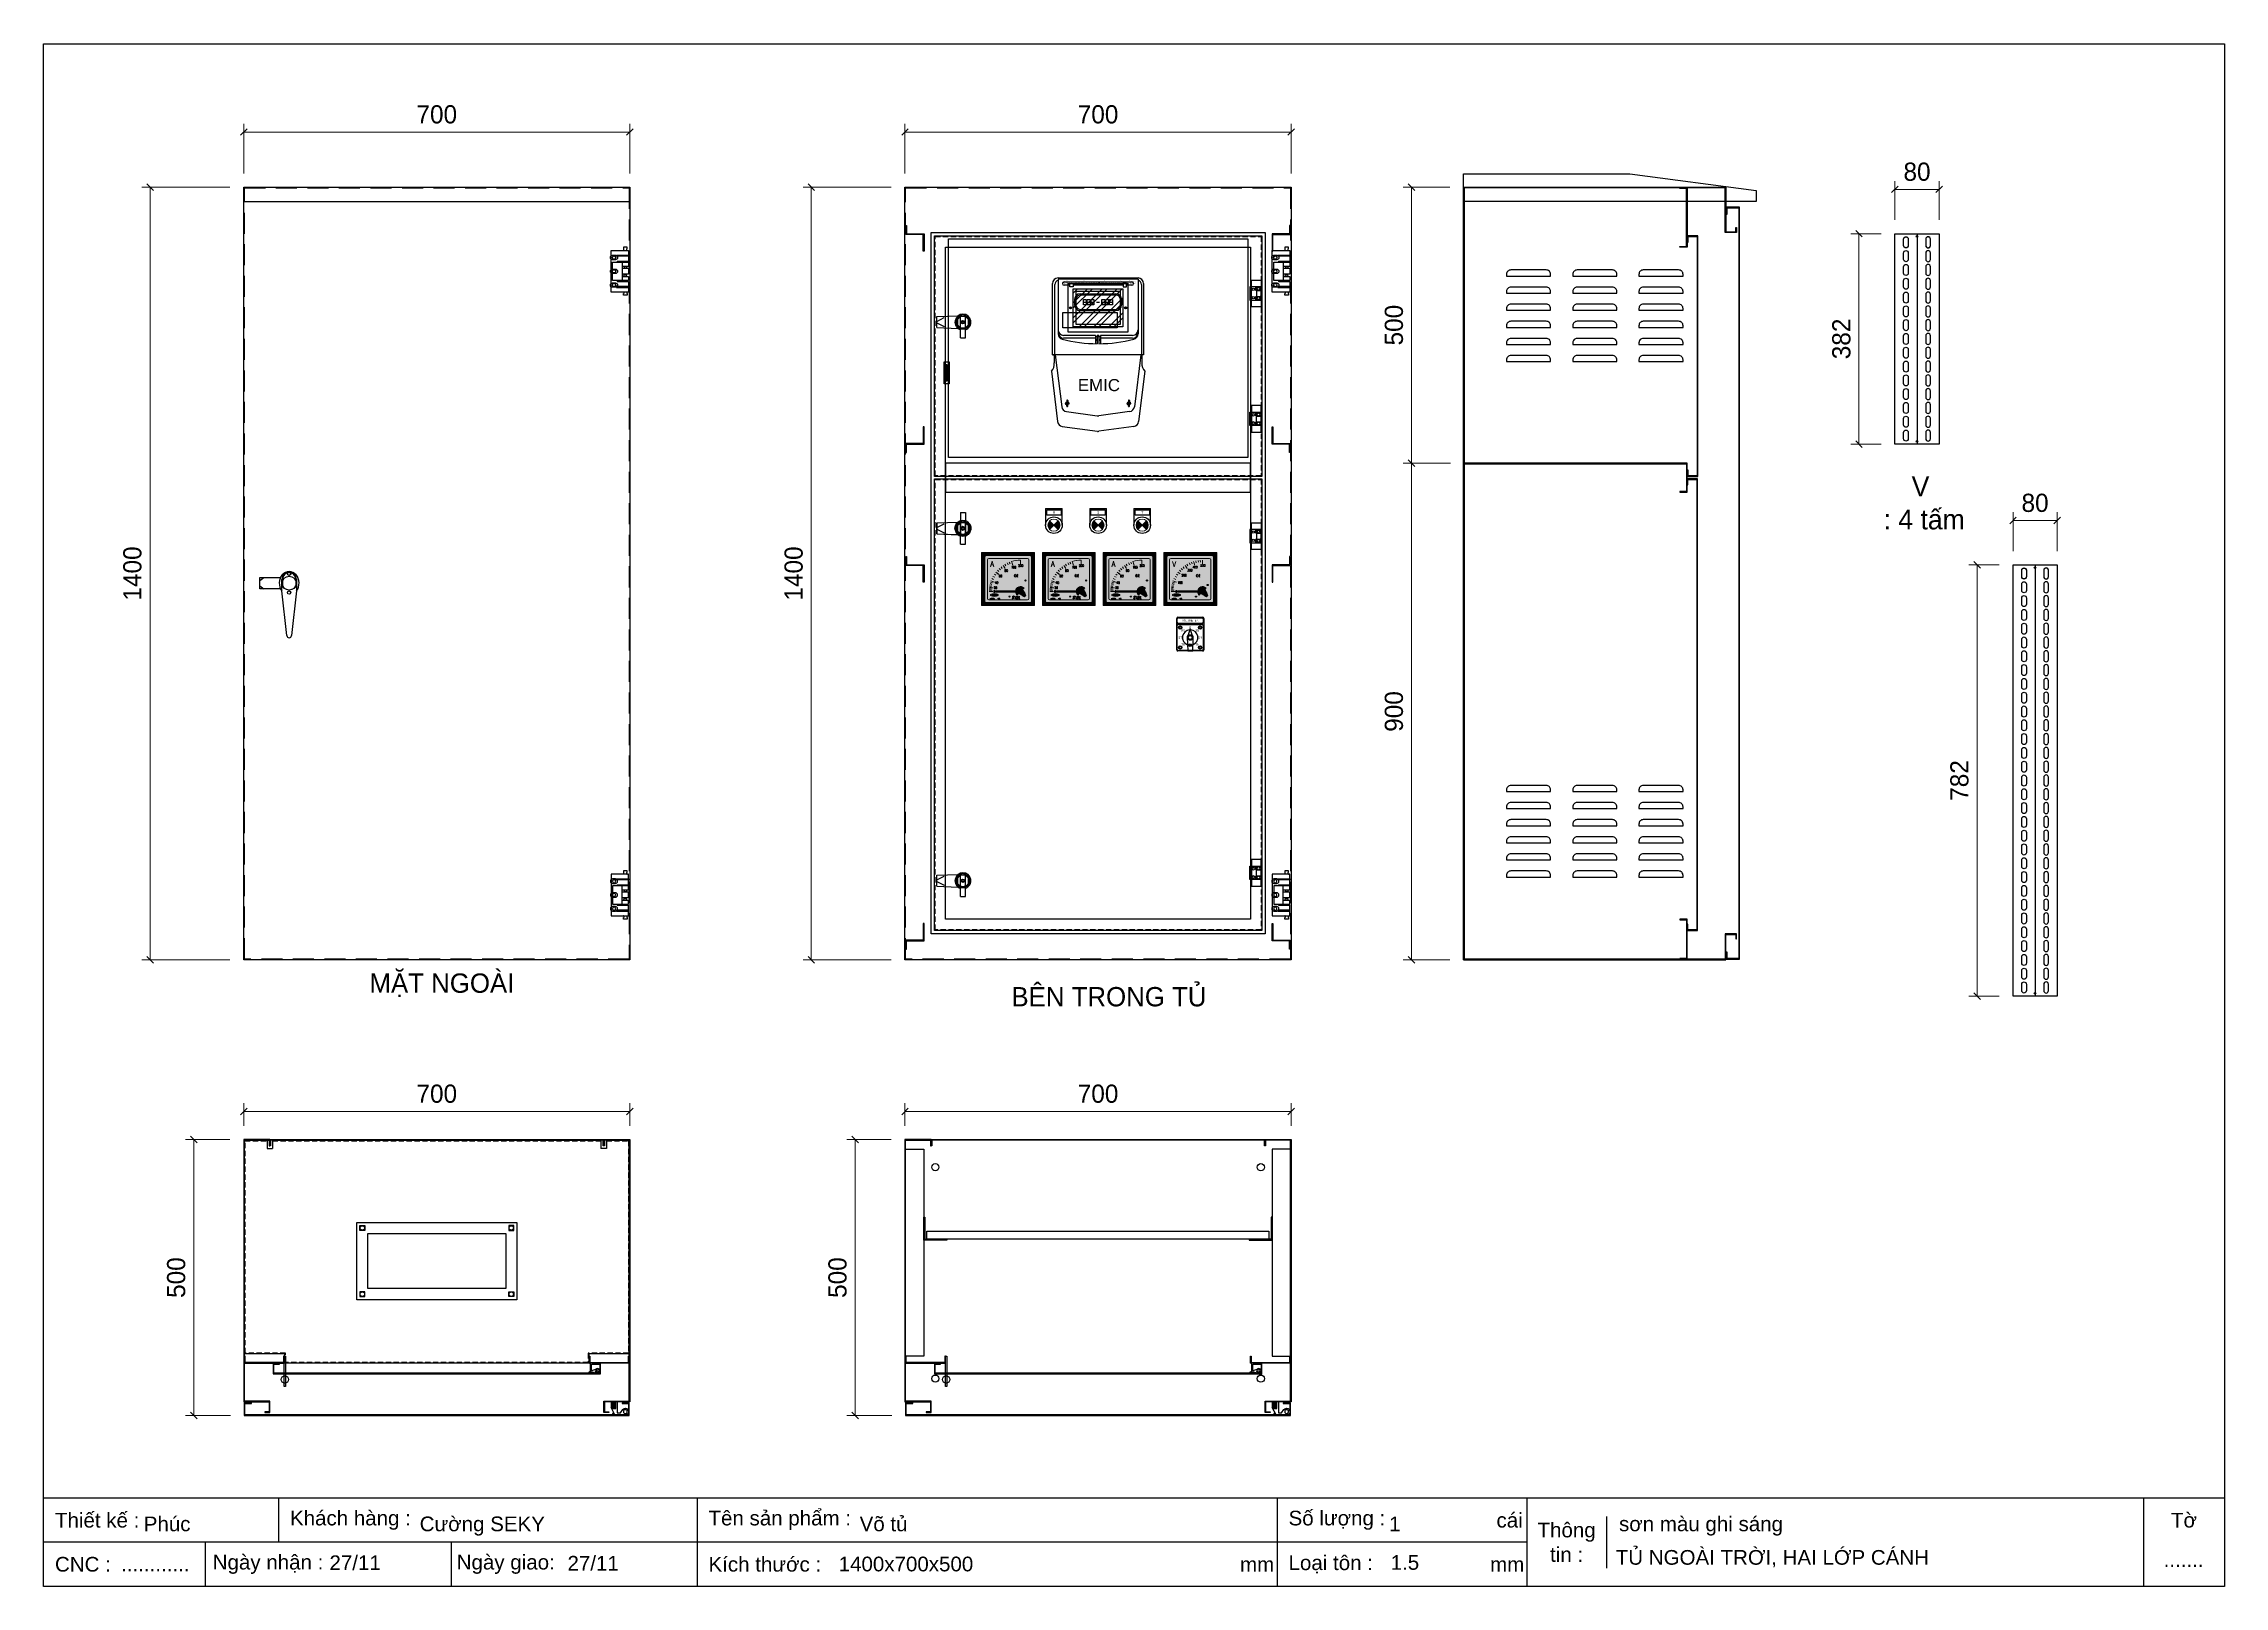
# Model space of a CAD drawing. Header units: millimetres. Extents: x 0 to 3953, y 0 to 2795.
import ezdxf
from ezdxf.enums import TextEntityAlignment as Align

# ---------------------------------------------------------------- set-up
doc = ezdxf.new("R2010")
doc.units = ezdxf.units.MM
for name, pattern in [('HIDDEN', [9.525, 6.35, -3.175]), ('HIDDEN2', [4.7625, 3.175, -1.5875]), ('HIDDENX2', [19.05, 12.7, -6.35])]:
    doc.linetypes.add(name, pattern=pattern)
for name, color, linetype in [('01', 7, 'HIDDEN2'), ('cover', 4, 'Continuous'), ('DIM', 253, 'Continuous'), ('FIRE PROTECTION', 1, 'Continuous'), ('Ghi chu', 7, 'Continuous'), ('HEATER', 1, 'Continuous'), ('OBJ1', 2, 'Continuous')]:
    doc.layers.add(name, color=color, linetype=linetype)
doc.layers.add('07', color=5, linetype='Continuous', lineweight=5)
doc.styles.add('Arial', font='arial.ttf')
doc.styles.add('Arial-Black', font='txt')
doc.styles.add('HTXT1', font='romans.shx', dxfattribs={"width": 0.8, "height": 3, "bigfont": 'extfont.shx'})
doc.styles.add('ROMANS', font='romans.shx', dxfattribs={"height": 5, "bigfont": 'romansvn.shx'})
doc.styles.add('Tahoma (Input Text)', font='tahoma.ttf')
doc.dimstyles.new('Dim-33', dxfattribs={"dimtxt": 33, "dimasz": 12, "dimexe": 15, "dimexo": 25, "dimgap": 15, "dimtad": 1, "dimdec": 0, "dimtxsty": 'Standard', "dimblk": 'OBLIQUE', "dimcen": 10, "dimclrd": 5, "dimclre": 5, "dimclrt": 3, "dimazin": 3, "dimtfac": 1, "dimtdec": 0, "dimtmove": 0, "dimatfit": 3, "dimldrblk": 'OPEN30', "dimlwd": 9, "dimlwe": 9})

# ---------------------------------------------------------------- blocks, each defined once
blk = doc.blocks.new('KHUNG CHUẨN')
at = {"color": 7}
for p, q in [((19889.2, -28535.2), (16919.2, -28535.2)), ((17239.2, -28535.2), (17239.2, -28595.2)), ((17809.2, -28535.2), (17809.2, -28655.2)), ((18599.2, -28535.2), (18599.2, -28655.2)), ((18939.2, -28535.2), (18939.2, -28655.2)), ((19779.2, -28535.2), (19779.2, -28655.2)), ((19047.6, -28560.2), (19047.6, -28630.2)), ((18939.2, -28595.2), (16919.2, -28595.2)), ((17139.2, -28595.2), (17139.2, -28655.2)), ((17474.2, -28595.2), (17474.2, -28655.2))]:
    blk.add_line(p, q, dxfattribs=at)
blk.add_lwpolyline([(16919.2, -26555.2), (19889.2, -26555.2), (19889.2, -28655.2), (16919.2, -28655.2)], close=True, dxfattribs=at)
at = {"color": 2, "char_height": 20, "style": 'Arial'}
for s, insert, width, attachment_point in [('  Thiết kế :', (16919.2, -28565.2), 917.634, 4), ('  Khách hàng :', (17239.2, -28565.2), 917.634, 4), ('  Tên sản phẩm :', (17809.2, -28565.2), 917.634, 4), ('  Số lượng :', (18599.2, -28565.2), 917.634, 4), ('cái', (18897.9, -28565.2), 63.517, 4), ('Thông\\Ptin :', (18993.4, -28595.2), 108.311, 5), ('Tờ', (19834.2, -28565.2), 110, 5), ('  CNC :', (16919.2, -28625.2), 917.634, 4), ('  Ngày nhận :', (17134, -28625.2), 556.651, 4), ('  Ngày giao:', (17466.3, -28625.2), 556.651, 4), ('  Kích thước :', (17809.2, -28625.2), 917.634, 4), ('mm', (18548.6, -28625.2), 73.831, 4), ('  Loại tôn :', (18599.2, -28625.2), 917.634, 4), ('mm', (18889.2, -28625.2), 917.634, 4)]:
    blk.add_mtext(s, dxfattribs=dict(at, insert=insert, width=width, attachment_point=attachment_point))
at = {"color": 3, "style": 'Arial'}
for tag, p in [('#01', (17055.6, -28580.1)), ('#02', (17431.4, -28580.1)), ('#03', (18030.6, -28580.1)), ('#08', (18751.7, -28580.1)), ('#10', (19064.8, -28580.1)), ('#04', (17024.8, -28634.6)), ('#05', (17308.5, -28633)), ('#06', (17632.7, -28633.7)), ('#07', (18002, -28634.7)), ('#09', (18753.8, -28632.6)), ('#11', (19060.3, -28625.7)), ('#12', (19806.5, -28628.9))]:
    blk.add_attdef(tag, p, '', height=20, dxfattribs=at)
blk = doc.blocks.new('*D1')
at = {"color": 5, "lineweight": 9, "ltscale": 3, "transparency": 16777216}
for p, q in [((1561.4, 2560.1), (1561.4, 2650)), ((2261.4, 2560.1), (2261.4, 2650)), ((1561.4, 2635), (2261.4, 2635))]:
    blk.add_line(p, q, dxfattribs=at)
at = {"color": 0, "linetype": 'ByBlock', "lineweight": -2}
for p, q in [((1567.4, 2641), (1555.4, 2629)), ((2255.4, 2629), (2267.4, 2641))]:
    blk.add_line(p, q, dxfattribs=at)
at = {"layer": 'Defpoints', "color": 0, "ltscale": 3, "transparency": 16777216}
for p in [(2261.4, 2635), (1561.4, 2535.1), (2261.4, 2535.1)]:
    blk.add_point(p, dxfattribs=at)
at = {"color": 3, "ltscale": 3, "transparency": 16777216, "insert": (1911.4, 2666.8), "char_height": 33, "attachment_point": 5}
blk.add_mtext('700', dxfattribs=at)
blk = doc.blocks.new('_Oblique')
at = {"color": 0, "linetype": 'ByBlock', "lineweight": -2}
blk.add_line((-0.5, -0.5), (0.5, 0.5), dxfattribs=at)
blk = doc.blocks.new('_Open30')
at = {"color": 0, "linetype": 'ByBlock', "lineweight": -2}
for p, q in [((-1, 0.27), (0, 0)), ((0, 0), (-1, -0.27)), ((0, 0), (-1, 0))]:
    blk.add_line(p, q, dxfattribs=at)
blk = doc.blocks.new('*D2')
at = {"color": 5, "lineweight": 9, "ltscale": 3, "transparency": 16777216}
for p, q in [((1536.4, 2535.1), (1376.6, 2535.1)), ((1391.6, 2535.1), (1391.6, 1135.1)), ((1536.4, 1135.1), (1376.6, 1135.1))]:
    blk.add_line(p, q, dxfattribs=at)
at = {"color": 0, "linetype": 'ByBlock', "lineweight": -2}
for p, q in [((1397.6, 2529.1), (1385.6, 2541.1)), ((1385.6, 1141.1), (1397.6, 1129.1))]:
    blk.add_line(p, q, dxfattribs=at)
at = {"layer": 'Defpoints', "color": 0, "ltscale": 3, "transparency": 16777216}
for p in [(1561.4, 2535.1), (1391.6, 1135.1), (1561.4, 1135.1)]:
    blk.add_point(p, dxfattribs=at)
at = {"color": 3, "ltscale": 3, "transparency": 16777216, "insert": (1359.7, 1835.1), "char_height": 33, "attachment_point": 5, "rotation": 90}
blk.add_mtext('1400', dxfattribs=at)
blk = doc.blocks.new('ovan6x9')
at = {"color": 2}
for p, q in [((2, 6), (8, 6)), ((2, 0), (8, 0))]:
    blk.add_line(p, q, dxfattribs=at)
for centre, start, end in [((2, 3), 90, 270), ((8, 3), 270, 90)]:
    blk.add_arc(centre, 3, start, end, dxfattribs=at)
blk = doc.blocks.new('HL036-1-1')
at = {"color": 1}
blk.add_line((9.5, 36.2), (9.5, 12.2), dxfattribs=at)
for points in [[(0, 48.5), (17.5, 48.5), (17.5, 0), (0, 0)], [(-2.5, 12.2), (17.5, 12.2), (17.5, 36.2), (-2.5, 36.2)]]:
    blk.add_lwpolyline(points, close=True, dxfattribs=at)
for centre, radius in [((3.5, 31.8), 2), ((3.5, 16.8), 2), ((12.7, 32.5), 2.5), ((12.7, 16), 2.5)]:
    blk.add_circle(centre, radius, dxfattribs=at)
blk = doc.blocks.new('SDGFGHGHG')
at = {"layer": 'HEATER'}
for p, q in [((860935.9, 570742), (860935.9, 570784.3)), ((860944.9, 570742), (860944.9, 570784.3)), ((860892.9, 570780.5), (860931.6, 570782)), ((860892.9, 570760.5), (860892.9, 570780.5)), ((860892.9, 570771.9), (860906.3, 570778.7)), ((860892.9, 570769.1), (860906.3, 570762.4)), ((860892.9, 570760.5), (860931.6, 570759.1)), ((860937.5, 570771.3), (860939.5, 570771.3)), ((860937.5, 570769.8), (860939.5, 570769.8)), ((860939.5, 570773.5), (860939.5, 570771.3)), ((860939.5, 570769.8), (860939.5, 570767.6)), ((860941.3, 570773.5), (860941.3, 570771.3)), ((860941.3, 570771.3), (860943.4, 570771.3)), ((860941.3, 570769.8), (860941.3, 570767.6)), ((860941.3, 570769.8), (860943.4, 570769.8)), ((860935.9, 570742), (860944.9, 570742))]:
    blk.add_line(p, q, dxfattribs=at)
blk.add_circle((860940.4, 570770.5), 3.08, dxfattribs=at)
blk.add_arc((860940.4, 570770.5), 14.5, 288.08, 251.92, dxfattribs=at)
blk = doc.blocks.new('SĐFHGGH')
at = {"layer": 'HEATER'}
for points in [[(860928.8, 570702.4), (860927.4, 570702.4), (860927.4, 570708.4), (860928.8, 570708.4)], [(860943.4, 570717), (860943.4, 570718.4), (860937.4, 570718.4), (860937.4, 570717)], [(860952.1, 570702.4), (860953.4, 570702.4), (860953.4, 570708.4), (860952.1, 570708.4)], [(860943.4, 570693.8), (860943.4, 570692.4), (860937.4, 570692.4), (860937.4, 570693.8)]]:
    blk.add_lwpolyline(points, dxfattribs=at)
for start, end in [(104.4775, 165.5225), (14.4775, 75.5225), (194.4775, 255.5225), (284.4775, 345.5225)]:
    blk.add_arc((860940.4, 570705.4), 12, start, end, dxfattribs=at)
blk = doc.blocks.new('MS722')
for name, p in [('SDGFGHGHG', (-860940.4, -570770.5)), ('SĐFHGGH', (-860940.4, -570705.4))]:
    blk.add_blockref(name, p)
blk = doc.blocks.new('*D3')
at = {"color": 5, "lineweight": 9, "ltscale": 3, "transparency": 16777216}
for p, q in [((2550.3, 2035.1), (2464.6, 2035.1)), ((2479.6, 2035.1), (2479.6, 1135.1)), ((2549.1, 1135.1), (2464.6, 1135.1))]:
    blk.add_line(p, q, dxfattribs=at)
at = {"color": 0, "linetype": 'ByBlock', "lineweight": -2}
for p, q in [((2485.6, 2029.1), (2473.6, 2041.1)), ((2473.6, 1141.1), (2485.6, 1129.1))]:
    blk.add_line(p, q, dxfattribs=at)
at = {"layer": 'Defpoints', "color": 0, "ltscale": 3, "transparency": 16777216}
for p in [(2575.3, 2035.1), (2479.6, 1135.1), (2574.1, 1135.1)]:
    blk.add_point(p, dxfattribs=at)
at = {"color": 3, "ltscale": 3, "transparency": 16777216, "insert": (2447.8, 1585.1), "char_height": 33, "attachment_point": 5, "rotation": 90}
blk.add_mtext('900', dxfattribs=at)
blk = doc.blocks.new('HL011-1-4')
h = blk.add_hatch()
h.set_pattern_fill('ANSI31', color=2, scale=0.5, style=0)
h.paths.add_polyline_path([(2.5, 0), (8.5, 0), (8.5, 12), (2.5, 12)])
at = {"color": 1}
for p, q in [((7, 23.5), (0, 10)), ((0, 0), (0, 10)), ((11, 0), (0, 0)), ((7, 23.5), (26, 23.5)), ((11, 0), (11, 19.5)), ((11, 19.5), (17, 19.5)), ((17, 19.5), (21.2, 13.9))]:
    blk.add_line(p, q, dxfattribs=at)
at = {"color": 2}
blk.add_lwpolyline([(2.5, 0), (2.5, 12), (8.5, 12), (8.5, 0)], dxfattribs=at)
at = {"color": 1}
blk.add_lwpolyline([(5.7, 21), (3, 21), (3, 23.5), (7, 23.5)], dxfattribs=at)
blk.add_circle((26, 17.5), 3.5, dxfattribs=at)
blk.add_arc((26, 17.5), 6, 216.8699, 90, dxfattribs=at)
blk = doc.blocks.new('*D4')
at = {"color": 5, "lineweight": 9, "ltscale": 3, "transparency": 16777216}
for p, q in [((1561.4, 834.4), (1561.4, 875.5)), ((2261.4, 834.4), (2261.4, 875.5)), ((1561.4, 860.5), (2261.4, 860.5))]:
    blk.add_line(p, q, dxfattribs=at)
at = {"color": 0, "linetype": 'ByBlock', "lineweight": -2}
for p, q in [((1567.4, 866.5), (1555.4, 854.5)), ((2255.4, 854.5), (2267.4, 866.5))]:
    blk.add_line(p, q, dxfattribs=at)
at = {"layer": 'Defpoints', "color": 0, "ltscale": 3, "transparency": 16777216}
for p in [(2261.4, 860.5), (1561.4, 809.4), (2261.4, 809.4)]:
    blk.add_point(p, dxfattribs=at)
at = {"color": 3, "ltscale": 3, "transparency": 16777216, "insert": (1911.4, 892.4), "char_height": 33, "attachment_point": 5}
blk.add_mtext('700', dxfattribs=at)
blk = doc.blocks.new('*D5')
at = {"color": 5, "lineweight": 9, "ltscale": 3, "transparency": 16777216}
for p, q in [((1536.4, 809.4), (1456, 809.4)), ((1471, 809.4), (1471, 309.4)), ((1537.4, 309.4), (1456, 309.4))]:
    blk.add_line(p, q, dxfattribs=at)
at = {"color": 0, "linetype": 'ByBlock', "lineweight": -2}
for p, q in [((1477, 803.4), (1465, 815.4)), ((1465, 315.4), (1477, 303.4))]:
    blk.add_line(p, q, dxfattribs=at)
at = {"layer": 'Defpoints', "color": 0, "ltscale": 3, "transparency": 16777216}
for p in [(1561.4, 809.4), (1471, 309.4), (1562.4, 309.4)]:
    blk.add_point(p, dxfattribs=at)
at = {"color": 3, "ltscale": 3, "transparency": 16777216, "insert": (1439.2, 559.4), "char_height": 33, "attachment_point": 5, "rotation": 90}
blk.add_mtext('500', dxfattribs=at)
blk = doc.blocks.new('HL036-1-2')
at = {"layer": 'Ghi chu', "color": 1}
for p, q in [((-3, 17.8), (-18.9, 17.8)), ((-18.9, 15.8), (-18.9, 17.8)), ((-12.1, 15.8), (-18.9, 15.8)), ((-16.4, 1), (-16.4, 14)), ((-15.6, 15), (-3.9, 17.7)), ((0, 0), (-15.4, 0)), ((-14.4, 3), (-14.4, 11.9)), ((0, 2), (-13.4, 2)), ((-13.1, 12.8), (-4.3, 9.8)), ((-6.2, 2), (-6.2, 0)), ((-1.2, 2), (-1.2, 0)), ((0, 0), (0, 2))]:
    blk.add_line(p, q, dxfattribs=at)
for radius in [4.1, 2.1]:
    blk.add_circle((-3, 13.7), radius, dxfattribs=at)
for centre, start, end in [((-15.4, 14), 102.9616, 180), ((-15.4, 1), 180, 270), ((-13.4, 11.9), 71.3254, 180), ((-13.4, 3), 180, 270)]:
    blk.add_arc(centre, 1, start, end, dxfattribs=at)
blk = doc.blocks.new('*D6')
at = {"color": 5, "lineweight": 9, "ltscale": 3, "transparency": 16777216}
for p, q in [((2549.1, 2535.1), (2464.6, 2535.1)), ((2479.6, 2535.1), (2479.6, 2035.1)), ((2550.3, 2035.1), (2464.6, 2035.1))]:
    blk.add_line(p, q, dxfattribs=at)
at = {"color": 0, "linetype": 'ByBlock', "lineweight": -2}
for p, q in [((2485.6, 2529.1), (2473.6, 2541.1)), ((2473.6, 2041.1), (2485.6, 2029.1))]:
    blk.add_line(p, q, dxfattribs=at)
at = {"layer": 'Defpoints', "color": 0, "ltscale": 3, "transparency": 16777216}
for p in [(2574.1, 2535.1), (2479.6, 2035.1), (2575.3, 2035.1)]:
    blk.add_point(p, dxfattribs=at)
at = {"color": 3, "ltscale": 3, "transparency": 16777216, "insert": (2447.8, 2285.1), "char_height": 33, "attachment_point": 5, "rotation": 90}
blk.add_mtext('500', dxfattribs=at)
blk = doc.blocks.new('*D7')
at = {"color": 5, "lineweight": 9, "ltscale": 3, "transparency": 16777216}
for p, q in [((362.7, 2560.1), (362.7, 2650)), ((1062.7, 2560.1), (1062.7, 2650)), ((362.7, 2635), (1062.7, 2635))]:
    blk.add_line(p, q, dxfattribs=at)
at = {"color": 0, "linetype": 'ByBlock', "lineweight": -2}
for p, q in [((368.7, 2641), (356.7, 2629)), ((1056.7, 2629), (1068.7, 2641))]:
    blk.add_line(p, q, dxfattribs=at)
at = {"layer": 'Defpoints', "color": 0, "ltscale": 3, "transparency": 16777216}
for p in [(1062.7, 2635), (362.7, 2535.1), (1062.7, 2535.1)]:
    blk.add_point(p, dxfattribs=at)
at = {"color": 3, "ltscale": 3, "transparency": 16777216, "insert": (712.7, 2666.8), "char_height": 33, "attachment_point": 5}
blk.add_mtext('700', dxfattribs=at)
blk = doc.blocks.new('*D8')
at = {"color": 5, "lineweight": 9, "ltscale": 3, "transparency": 16777216}
for p, q in [((337.7, 2535.1), (177.9, 2535.1)), ((192.9, 2535.1), (192.9, 1135.1)), ((337.7, 1135.1), (177.9, 1135.1))]:
    blk.add_line(p, q, dxfattribs=at)
at = {"color": 0, "linetype": 'ByBlock', "lineweight": -2}
for p, q in [((198.9, 2529.1), (186.9, 2541.1)), ((186.9, 1141.1), (198.9, 1129.1))]:
    blk.add_line(p, q, dxfattribs=at)
at = {"layer": 'Defpoints', "color": 0, "ltscale": 3, "transparency": 16777216}
for p in [(362.7, 2535.1), (192.9, 1135.1), (362.7, 1135.1)]:
    blk.add_point(p, dxfattribs=at)
at = {"color": 3, "ltscale": 3, "transparency": 16777216, "insert": (161, 1835.1), "char_height": 33, "attachment_point": 5, "rotation": 90}
blk.add_mtext('1400', dxfattribs=at)
blk = doc.blocks.new('*D9')
at = {"color": 5, "lineweight": 9, "ltscale": 3, "transparency": 16777216}
for p, q in [((362.7, 834.4), (362.7, 875.5)), ((1062.7, 834.4), (1062.7, 875.5)), ((362.7, 860.5), (1062.7, 860.5))]:
    blk.add_line(p, q, dxfattribs=at)
at = {"color": 0, "linetype": 'ByBlock', "lineweight": -2}
for p, q in [((368.7, 866.5), (356.7, 854.5)), ((1056.7, 854.5), (1068.7, 866.5))]:
    blk.add_line(p, q, dxfattribs=at)
at = {"layer": 'Defpoints', "color": 0, "ltscale": 3, "transparency": 16777216}
for p in [(1062.7, 860.5), (362.7, 809.4), (1062.7, 809.4)]:
    blk.add_point(p, dxfattribs=at)
at = {"color": 3, "ltscale": 3, "transparency": 16777216, "insert": (712.7, 892.4), "char_height": 33, "attachment_point": 5}
blk.add_mtext('700', dxfattribs=at)
blk = doc.blocks.new('*D10')
at = {"color": 5, "lineweight": 9, "ltscale": 3, "transparency": 16777216}
for p, q in [((337.7, 809.4), (257.3, 809.4)), ((272.3, 809.4), (272.3, 309.4)), ((338.7, 309.4), (257.3, 309.4))]:
    blk.add_line(p, q, dxfattribs=at)
at = {"color": 0, "linetype": 'ByBlock', "lineweight": -2}
for p, q in [((278.3, 803.4), (266.3, 815.4)), ((266.3, 315.4), (278.3, 303.4))]:
    blk.add_line(p, q, dxfattribs=at)
at = {"layer": 'Defpoints', "color": 0, "ltscale": 3, "transparency": 16777216}
for p in [(362.7, 809.4), (272.3, 309.4), (363.7, 309.4)]:
    blk.add_point(p, dxfattribs=at)
at = {"color": 3, "ltscale": 3, "transparency": 16777216, "insert": (240.4, 559.4), "char_height": 33, "attachment_point": 5, "rotation": 90}
blk.add_mtext('500', dxfattribs=at)
blk = doc.blocks.new('MS308-2-1')
at = {"color": 1}
for p, q in [((-53, 4.6), (-46, 10)), ((-13.3, -14.2), (-13.3, 6.7)), ((-12.3, 6.7), (-12.3, -6.9)), ((12.3, 6.7), (12.3, -6.9)), ((13.3, 6.7), (13.3, -14.2)), ((-53, -4.6), (-46, -10)), ((-4, -95), (-13.3, -14.2)), ((13.3, -14.2), (4, -95))]:
    blk.add_line(p, q, dxfattribs=at)
blk.add_lwpolyline([(-15.8, -10), (-53, -10), (-53, 10), (-15.8, 10)], dxfattribs=at)
for centre, radius, start, end in [((0, 6.7), 13.3, 0, 180), ((0, 6.7), 12.3, 0, 180), ((0, 5.9), 17.7, 226.184, 313.816), ((0, -95), 4, 180, 0)]:
    blk.add_arc(centre, radius, start, end, dxfattribs=at)
blk.add_ellipse((0, 0), major_axis=(0, 21), ratio=0.857143, start_param=3.972003, end_param=8.594367, dxfattribs=at)
blk = doc.blocks.new('HL011-1-6')
at = {"color": 1}
for p, q in [((29.5, 81), (22.5, 81)), ((22.5, 81), (22.5, 78)), ((29.5, 78), (29.5, 81)), ((11, 56), (11, 54)), ((11, 56), (32, 56)), ((20, 54), (20, 21)), ((20, 47), (32, 47)), ((32, 42.5), (20, 42.5)), ((23.5, 78), (22.5, 78)), ((23.5, 75), (22.5, 75)), ((22.5, 56), (22.5, 54)), ((23.1, 47), (24, 44)), ((23.5, 75), (23.5, 78)), ((24, 44), (28, 44)), ((28.9, 47), (28, 44)), ((29.5, 78), (28.5, 78)), ((28.5, 75), (28.5, 78)), ((28.5, 75), (29.5, 75)), ((29.5, 54), (29.5, 56)), ((11, 21), (11, 19)), ((11, 19), (32, 19)), ((32, 32.5), (20, 32.5)), ((20, 28), (32, 28)), ((22.5, 19), (22.5, 21)), ((23.5, 0), (22.5, 0)), ((23.1, 28), (24, 31)), ((23.5, 0), (23.5, -3)), ((24, 31), (28, 31)), ((28.9, 28), (28, 31)), ((28.5, 0), (28.5, -3)), ((28.5, 0), (29.5, 0)), ((29.5, 21), (29.5, 19)), ((22.5, -6), (22.5, -3)), ((23.5, -3), (22.5, -3)), ((29.5, -6), (22.5, -6)), ((29.5, -3), (28.5, -3)), ((29.5, -3), (29.5, -6))]:
    blk.add_line(p, q, dxfattribs=at)
for points in [[(32, 19), (32, 0), (0, 0), (0, 75), (32, 75), (32, 56)], [(32, 28), (32, 21), (3, 21), (3, 54), (32, 54), (32, 47)], [(32, 42.5), (32, 32.5)]]:
    blk.add_lwpolyline(points, dxfattribs=at)
for points in [[(10, 67), (32, 67), (32, 65), (10, 65)], [(10, 8), (32, 8), (32, 10), (10, 10)]]:
    blk.add_lwpolyline(points, close=True, dxfattribs=at)
for centre in [(5.5, 62.5), (5.5, 37.5), (5.5, 12.5)]:
    blk.add_circle(centre, 3, dxfattribs=at)
blk = doc.blocks.new('Den XANH')
h = blk.add_hatch(color=5)
h.paths.add_polyline_path([(15, 15), (22.8, 7.2, 0.198912), (26, 15, 0.198912), (22.8, 22.8)])
h.paths.add_polyline_path([(15, 15), (7.2, 22.8, 0.198912), (4, 15, 0.198912), (7.2, 7.2)])
at = {"color": 7}
for p, q in [((0, 45), (30, 45)), ((0, 45), (0, 15)), ((30, 15), (30, 45))]:
    blk.add_line(p, q, dxfattribs=at)
blk.add_lwpolyline([(2, 43), (28, 43), (28, 33), (2, 33)], close=True, dxfattribs=at)
blk.add_circle((15, 15), 15, dxfattribs=at)
at = {"layer": '07', "color": 5, "linetype": 'Continuous', "lineweight": 5, "ltscale": 3}
for p, q in [((22.8, 22.8), (7.2, 7.2)), ((7.2, 22.8), (22.8, 7.2))]:
    blk.add_line(p, q, dxfattribs=at)
blk.add_circle((15, 15), 11, dxfattribs=at)
at = {"layer": '01', "color": 2, "linetype": 'Continuous', "lineweight": 5, "style": 'Arial-Black'}
blk.add_attdef('T-SP', text='', height=2.4, dxfattribs=at).set_placement((15.2, 36), align=Align.CENTER)
blk = doc.blocks.new('Den DO')
h = blk.add_hatch(color=1)
h.paths.add_polyline_path([(7.2, 7.2), (15, 15), (7.2, 22.8, 0.198912), (4, 15, 0.198912)])
h.paths.add_polyline_path([(26, 15, 0.198912), (22.8, 22.8), (15, 15), (22.8, 7.2, 0.198912)])
at = {"color": 7}
for p, q in [((0, 45), (30, 45)), ((0, 45), (0, 15)), ((30, 15), (30, 45))]:
    blk.add_line(p, q, dxfattribs=at)
blk.add_lwpolyline([(2, 43), (28, 43), (28, 33), (2, 33)], close=True, dxfattribs=at)
blk.add_circle((15, 15), 15, dxfattribs=at)
at = {"layer": '07', "color": 1, "linetype": 'Continuous', "lineweight": 5, "ltscale": 3}
for p, q in [((22.8, 22.8), (7.2, 7.2)), ((7.2, 22.8), (22.8, 7.2))]:
    blk.add_line(p, q, dxfattribs=at)
blk.add_circle((15, 15), 11, dxfattribs=at)
at = {"layer": '01', "color": 2, "linetype": 'Continuous', "lineweight": 5, "style": 'Arial-Black'}
blk.add_attdef('T-SP', text='', height=2.4, dxfattribs=at).set_placement((15.2, 36), align=Align.CENTER)
blk = doc.blocks.new('Den VANG')
h = blk.add_hatch(color=2)
h.paths.add_polyline_path([(22.8, 7.2, 0.198912), (26, 15, 0.198912), (22.8, 22.8), (15, 15)])
h.paths.add_polyline_path([(7.2, 7.2), (15, 15), (7.2, 22.8, 0.198912), (4, 15, 0.198912)])
at = {"color": 7}
for p, q in [((0, 45), (30, 45)), ((0, 45), (0, 15)), ((30, 15), (30, 45))]:
    blk.add_line(p, q, dxfattribs=at)
blk.add_lwpolyline([(2, 43), (28, 43), (28, 33), (2, 33)], close=True, dxfattribs=at)
blk.add_circle((15, 15), 15, dxfattribs=at)
at = {"layer": '07', "color": 2, "linetype": 'Continuous', "lineweight": 5, "ltscale": 3}
for p, q in [((22.8, 22.8), (7.2, 7.2)), ((7.2, 22.8), (22.8, 7.2))]:
    blk.add_line(p, q, dxfattribs=at)
blk.add_circle((15, 15), 11, dxfattribs=at)
at = {"layer": '01', "color": 2, "linetype": 'Continuous', "lineweight": 5, "style": 'Arial-Black'}
blk.add_attdef('T-SP', text='', height=2.4, dxfattribs=at).set_placement((15.2, 36), align=Align.CENTER)
blk = doc.blocks.new('*U5683')
at = {"layer": 'OBJ1', "lineweight": 25, "true_color": 0x333333}
for points in [[(47, 1), (48, 2), (-48, 2), (-47, 1)], [(-47, 1), (-48, 2), (-48, -94), (-47, -93)], [(46, 0), (47, 1), (-47, 1), (-46, 0)], [(-46, 0), (-47, 1), (-47, -93), (-46, -92)], [(45, -1), (46, 0), (-46, 0), (-45, -1)], [(-45, -1), (-46, 0), (-46, -92), (-45, -91)], [(45, -91), (46, -92), (46, 0), (45, -1)], [(46, -92), (47, -93), (47, 1), (46, 0)], [(47, -93), (48, -94), (48, 2), (47, 1)], [(44, -2), (45, -1), (-45, -1), (-44, -2)], [(-44, -2), (-45, -1), (-45, -91), (-44, -90)], [(43, -3), (44, -2), (-44, -2), (-43, -3)], [(-43, -3), (-44, -2), (-44, -90), (-43, -89)], [(44, -2), (43, -3), (43, -89), (44, -90)], [(45, -1), (44, -2), (44, -90), (45, -91)], [(48, -94), (47, -93), (-47, -93), (-48, -94)], [(-46, -92), (-47, -93), (47, -93), (46, -92)], [(-45, -91), (-46, -92), (46, -92), (45, -91)], [(45, -91), (44, -90), (-44, -90), (-45, -91)], [(-43, -89), (-44, -90), (44, -90), (43, -89)]]:
    blk.add_hatch(color=250, dxfattribs=at).paths.add_polyline_path(points)
at = {"layer": 'OBJ1', "lineweight": 25, "true_color": 0xc2c2b6}
h = blk.add_hatch(color=9, dxfattribs=at)
h.paths.add_polyline_path([(42.5, -6, 0.414214), (40, -3.5), (-40, -3.5, 0.414214), (-42.5, -6), (-42.5, -86, 0.414214), (-40, -88.5), (40, -88.5, 0.414214), (42.5, -86)])
h.paths.add_polyline_path([(37.5, -11, 0.414214), (35, -8.5), (-35, -8.5, 0.414214), (-37.5, -11), (-37.5, -81, 0.414214), (-35, -83.5), (35, -83.5, 2.414214), (32.5, -81, 1), (37.5, -81)], flags=16)
at = {"layer": 'OBJ1', "lineweight": 25, "true_color": 0x9e9e8a}
blk.add_hatch(color=252, dxfattribs=at).paths.add_polyline_path([(37.5, -11, 0.414214), (35, -8.5), (-35, -8.5, 0.414214), (-37.5, -11), (-37.5, -81, 0.414214), (-35, -83.5), (35, -83.5, 0.414214), (37.5, -81)])
at = {"layer": 'OBJ1', "lineweight": 15}
for points in [[(-19.6, -35.5), (-19.6, -35.6), (-19.7, -35.7), (-16.9, -37.8, -0.000988), (-16.8, -37.6)], [(6.1, -13.9), (6.2, -14.2, -0.073178), (22.5, -11.8), (22.5, -11.5, 0.073178)], [(7.2, -17.3), (7.1, -17.3), (7, -17.3), (8, -20.7), (8.1, -20.6), (8.2, -20.6)], [(-27.5, -68.4), (-31, -68.4, 0.000467), (-31, -68.5, 0.000467), (-31, -68.6), (-27.5, -68.6, -0.0005), (-27.5, -68.5, -0.0005)], [(-30.5, -61.4), (-30.5, -61.6), (-27.1, -62), (-27, -61.8)]]:
    blk.add_hatch(color=250, dxfattribs=at).paths.add_polyline_path(points)
at = {"layer": 'OBJ1', "lineweight": 18, "true_color": 0x0f0f0f}
for points in [[(-7.3, -24.1), (-7.4, -24.1), (-7.5, -24.2), (-5.5, -27.1), (-5.4, -27), (-5.3, -27)], [(22.6, -15), (22.4, -15), (22.4, -18.5), (22.5, -18.5), (22.6, -18.5)], [(-27.9, -50.5), (-27.9, -50.6), (-27.9, -50.7), (-24.6, -51.8), (-24.6, -51.7), (-24.6, -51.6)]]:
    blk.add_hatch(color=250, dxfattribs=at).paths.add_polyline_path(points)
at = {"layer": 'OBJ1', "lineweight": 15, "true_color": 0x0f0f0f}
h = blk.add_hatch(color=250, dxfattribs=at)
edge = h.paths.add_edge_path()
edge.add_ellipse((14, -39.9), major_axis=(-3.24, 0), ratio=0.863721, start_angle=282.4889, end_angle=437.5111)
edge.add_line((13.4, -42.7), (13.4, -42.2))
edge.add_ellipse((14, -39.9), major_axis=(-2.74, 0), ratio=0.861865, start_angle=284.809, end_angle=435.191, ccw=False)
edge.add_line((13.4, -37.6), (13.4, -37.2))
h = blk.add_hatch(color=250, dxfattribs=at)
edge = h.paths.add_edge_path()
edge.add_ellipse((18, -39.9), major_axis=(-3.24, 0), ratio=0.863721, start_angle=282.4889, end_angle=437.5111)
edge.add_line((17.4, -42.7), (17.4, -42.2))
edge.add_ellipse((18, -39.9), major_axis=(-2.74, 0), ratio=0.861865, start_angle=365.2391, end_angle=435.191, ccw=False)
edge.add_line((15.3, -40.2), (17.4, -40.2))
edge.add_line((17.4, -40.2), (17.4, -39.7))
edge.add_line((17.4, -39.7), (15.3, -39.7))
edge.add_ellipse((18, -39.9), major_axis=(-2.74, 0), ratio=0.861865, start_angle=284.809, end_angle=354.7609, ccw=False)
edge.add_line((17.4, -37.6), (17.4, -37.2))
at = {"layer": 'OBJ1', "lineweight": 25, "true_color": 0x2b2b2b}
for points in [[(13.6, -67.5), (-21.8, -67.5), (-23.2, -68.5), (13.5, -68.5, -0.027842)], [(13.5, -68.5), (-23.2, -68.5), (-21.8, -69.5), (13.6, -69.5, -0.027842)], [(20.5, -67.7), (20.5, -67.5), (13.6, -67.5, 0.027842), (13.5, -68.5), (19.7, -68.5)], [(19.7, -68.5), (13.5, -68.5, 0.027842), (13.6, -69.5), (18.7, -69.5)], [(20.5, -68.5), (19.7, -68.5), (18.7, -69.5), (20.5, -69.5)]]:
    blk.add_hatch(color=250, dxfattribs=at).paths.add_polyline_path(points)
at = {"layer": 'OBJ1', "lineweight": 30, "true_color": 0x141414}
for points in [[(21.2, -67, -0.004217), (21.2, -67), (27.4, -60.9, 0.557477), (13.6, -67.5), (20.5, -67.5), (20.5, -67.7), (20.9, -67.3), (17.1, -63.9), (17.2, -63.8), (17.4, -63.6)], [(13.6, -69.5, 0.114522), (14.9, -73.3), (18.7, -69.5)], [(22.9, -71), (21.8, -70.3, -0.306272), (20.5, -68.5), (20.5, -69.5), (18.7, -69.5), (14.9, -73.3, 0.057823), (16.2, -74.9), (18.7, -72.4), (20.7, -73.5)], [(20.7, -73.5), (26.4, -76.6, -0.155728), (25.9, -74.9, -0.142786), (26.3, -73.3), (22.9, -71)], [(28.8, -62.1, 0.049418), (27.4, -60.9), (21.2, -67, -0.527028), (24.4, -67.9), (25, -68.8), (27.3, -66.4), (26.3, -64.6)], [(25, -68.8), (27.2, -72.3, -0.305979), (30.6, -72.4), (27.3, -66.4)]]:
    blk.add_hatch(color=250, dxfattribs=at).paths.add_polyline_path(points)
at = {"layer": 'OBJ1', "lineweight": 30, "true_color": 0x030303}
for points in [[(21.3, -67.7, -0.07779), (21.6, -67.3), (17.4, -63.6), (17.2, -63.8), (17.1, -63.9)], [(24.4, -67.9), (23.9, -67.1, 0.383546), (21.2, -67), (21.2, -67), (21.6, -67.3, -0.629361), (24, -68.5, -1), (21, -68.5, -0.147082), (21.3, -67.7), (20.9, -67.3, 0.376225), (21.1, -69.9), (21.8, -70.3, 0.642728)]]:
    blk.add_hatch(color=18, dxfattribs=at).paths.add_polyline_path(points)
at = {"layer": 'OBJ1', "lineweight": 25, "true_color": 0x2b2b2b}
blk.add_hatch(color=250, dxfattribs=at).paths.add_polyline_path([(19.7, -68.5), (20.5, -68.5), (20.5, -67.7)], flags=17)
at = {"layer": 'OBJ1', "lineweight": 15, "true_color": 0x1c1c1c}
blk.add_hatch(color=250, dxfattribs=at).paths.add_polyline_path([(20.9, -67.3), (20.9, -67.3), (20.5, -67.7), (20.5, -68.5, -0.156562)])
at = {"layer": 'OBJ1', "lineweight": 25, "true_color": 0xdfaf9f}
blk.add_hatch(color=21, dxfattribs=at).paths.add_polyline_path([(24, -68.5, 1), (21, -68.5, 1)])
at = {"layer": 'OBJ1', "lineweight": 30, "true_color": 0x383838}
blk.add_hatch(color=250, dxfattribs=at).paths.add_polyline_path([(24.4, -67.9, -0.642728), (21.8, -70.3), (26.3, -73.3, -0.108853), (27.2, -72.3)])
at = {"layer": 'OBJ1', "lineweight": 25, "true_color": 0x191915}
blk.add_hatch(color=250, dxfattribs=at).paths.add_polyline_path([(28.9, -71.9, 1), (28.9, -77.9, 1)])
at = {"layer": 'OBJ1', "lineweight": 25, "true_color": 0x2f2f27}
blk.add_hatch(color=250, dxfattribs=at).paths.add_polyline_path([(30.4, -76.2, 0.048873), (30.7, -75.9), (27.3, -73.5, 0.048944), (27.1, -73.9)])
at = {"color": 41, "lineweight": 15, "true_color": 0xeedc77}
for p, q in [((2.4, -77.7), (2.1, -77.4)), ((2.1, -78), (2.4, -77.7)), ((2.2, -77.2), (2.5, -77.5)), ((2.5, -77.8), (2.2, -78.1)), ((2.5, -77.5), (2.8, -77.2)), ((2.8, -78.1), (2.5, -77.8)), ((2.9, -77.4), (2.6, -77.7)), ((2.6, -77.7), (2.9, -78)), ((31.5, -48.5), (31.2, -48.2)), ((31.2, -48.8), (31.5, -48.5)), ((31.3, -48.1), (31.6, -48.4)), ((31.6, -48.6), (31.3, -48.9)), ((31.6, -48.4), (31.9, -48.1)), ((31.9, -48.9), (31.6, -48.6)), ((32.1, -48.2), (31.8, -48.5)), ((31.8, -48.5), (32.1, -48.8))]:
    blk.add_line(p, q, dxfattribs=at)
at = {"layer": 'cover', "color": 3, "ltscale": 100}
blk.add_lwpolyline([(-46, -92), (46, -92), (46, 0), (-46, 0)], close=True, dxfattribs=at)
at = {"layer": 'OBJ1', "color": 27, "lineweight": 15}
for p, q in [((-48, 2), (48, 2)), ((-48, -94), (-48, 2)), ((-43, -3), (-48, 2)), ((-47, 1), (47, 1)), ((-47, 1), (-47, -93)), ((-46, 0), (46, 0)), ((43, -3), (48, 2)), ((46, 0), (46, -92)), ((47, 1), (47, -93)), ((48, 2), (48, -94)), ((-46, 0), (-46, -92)), ((-45, -1), (45, -1)), ((-45, -1), (-45, -91)), ((-44, -2), (44, -2)), ((-44, -2), (-44, -90)), ((-43, -3), (43, -3)), ((-43, -3), (-43, -89)), ((43, -3), (43, -89)), ((44, -2), (44, -90)), ((45, -1), (45, -91)), ((-48, -94), (-43, -89)), ((48, -94), (-48, -94)), ((-47, -93), (47, -93)), ((-46, -92), (46, -92)), ((-45, -91), (45, -91)), ((-44, -90), (44, -90)), ((-43, -89), (43, -89)), ((43, -89), (48, -94))]:
    blk.add_line(p, q, dxfattribs=at)
at = {"layer": 'OBJ1', "color": 9, "lineweight": 15, "true_color": 0xc2c2b6}
for p, q in [((-42.5, -6), (-42.5, -86)), ((-40, -3.5), (40, -3.5)), ((-37.5, -11), (-37.5, -81)), ((-35, -8.5), (35, -8.5)), ((37.5, -11), (37.5, -81)), ((42.5, -6), (42.5, -86)), ((-40, -88.5), (40, -88.5)), ((-35, -83.5), (35, -83.5))]:
    blk.add_line(p, q, dxfattribs=at)
at = {"layer": 'OBJ1', "color": 250, "lineweight": 15, "true_color": 0x0f0f0f}
for p, q in [((-25, -37.4), (-22.3, -39.2)), ((-20.1, -35.2), (-22.4, -33.4)), ((-19.4, -30.1), (-16.9, -32.3)), ((-15.8, -27.3), (-13.9, -29.3)), ((-12.8, -24), (-10.7, -26.6)), ((-1.3, -17.4), (-0.1, -20)), ((13.4, -37.2), (13.4, -37.6)), ((17.4, -37.2), (17.4, -37.6)), ((22.5, -15), (22.5, -11.5)), ((-34.5, -68.5), (-31, -68.5)), ((-32.9, -59.1), (-30.3, -59.6)), ((-32.4, -54.2), (-29.3, -55)), ((13.4, -42.2), (13.4, -42.7)), ((17.4, -39.7), (15.3, -39.7)), ((17.4, -40.2), (15.3, -40.2)), ((17.4, -39.7), (17.4, -40.2)), ((17.4, -42.2), (17.4, -42.7))]:
    blk.add_line(p, q, dxfattribs=at)
at = {"layer": 'OBJ1', "color": 250, "lineweight": 18, "true_color": 0x0f0f0f}
for p, q in [((-20.1, -35.2), (-20.1, -35.2)), ((-20.1, -35.2), (-20.1, -35.2)), ((-13.9, -29.3), (-16.3, -26.8)), ((-7.4, -24.1), (-9.3, -21.2)), ((-7.4, -24.1), (-7.5, -24.2)), ((-5.5, -27.1), (-7.5, -24.2)), ((-7.4, -24.1), (-7.3, -24.1)), ((-5.3, -27), (-7.3, -24.1)), ((-4.1, -22.1), (-5.8, -19)), ((-5.4, -27), (-5.5, -27.1)), ((-5.4, -27), (-5.3, -27)), ((-0.1, -20), (-1.6, -16.8)), ((3.4, -18.5), (2.1, -15.3)), ((7.1, -17.3), (6.1, -13.9)), ((7.1, -17.3), (6.1, -13.9)), ((22.5, -15), (22.4, -15)), ((22.4, -15), (22.4, -18.5)), ((22.6, -15), (22.4, -15)), ((22.4, -18.5), (22.5, -18.5)), ((22.5, -18.5), (22.6, -18.5)), ((22.6, -18.5), (22.6, -15)), ((-34.5, -68.5), (-31, -68.5)), ((-34.4, -66), (-29.2, -66.2)), ((-34.3, -63.5), (-30.8, -63.8)), ((-34, -61), (-30.5, -61.5)), ((-33.7, -59), (-30.3, -59.6)), ((-33.2, -56.6), (-29.8, -57.3)), ((-32.4, -54.2), (-29.3, -55)), ((-31.9, -51.7), (-28.6, -52.7)), ((-31.2, -49.4), (-27.9, -50.6)), ((-26.3, -46.6), (-29.5, -45.2)), ((-27.9, -50.6), (-27.9, -50.5)), ((-24.6, -51.6), (-27.9, -50.5)), ((-27.9, -50.6), (-27.9, -50.7)), ((-27.9, -50.7), (-24.6, -51.8)), ((-24.4, -42.8), (-27.5, -41.1)), ((-24.6, -51.7), (-24.6, -51.6)), ((-24.6, -51.7), (-24.6, -51.8))]:
    blk.add_line(p, q, dxfattribs=at)
at = {"layer": 'OBJ1', "color": 250, "lineweight": 15}
for p, q in [((-20.1, -35.2), (-19.6, -35.6)), ((-19.6, -35.6), (-19.7, -35.7)), ((-16.9, -37.8), (-19.7, -35.7)), ((-19.6, -35.6), (-19.6, -35.5)), ((-16.8, -37.7), (-19.6, -35.5)), ((-16.9, -37.7), (-16.8, -37.7)), ((-16.9, -37.7), (-16.9, -37.8)), ((7.1, -17.3), (7, -17.3)), ((8, -20.7), (7, -17.3)), ((7.1, -17.3), (7.2, -17.3)), ((7.2, -17.3), (8.2, -20.6)), ((8.1, -20.6), (8, -20.7)), ((8.1, -20.6), (8.2, -20.6)), ((22.5, -11.5), (22.5, -11.8)), ((-31, -68.5), (-31, -68.4)), ((-31, -68.4), (-27.5, -68.4)), ((-31, -68.5), (-31, -68.6)), ((-31, -68.6), (-27.5, -68.6)), ((-27, -61.8), (-30.5, -61.4)), ((-30.5, -61.4), (-30.5, -61.6)), ((-30.5, -61.6), (-27.1, -62)), ((-27.5, -68.4), (-27.5, -68.6)), ((-27, -61.8), (-27.1, -62))]:
    blk.add_line(p, q, dxfattribs=at)
at = {"layer": 'OBJ1', "color": 250, "lineweight": 18}
for p, q in [((-31.8, -73.7), (-31.8, -76)), ((-17.8, -73.7), (-17.8, -76)), ((8, -77.5), (9.8, -77.1)), ((9, -76.4), (9, -79.5))]:
    blk.add_line(p, q, dxfattribs=at)
at = {"layer": 'OBJ1', "color": 27, "lineweight": 18}
for p, q in [((-23.2, -68.5), (-26.7, -68.5)), ((-21.8, -67.5), (-23.2, -68.5)), ((20.5, -68.5), (-23.2, -68.5)), ((-21.8, -69.5), (-23.2, -68.5)), ((20.5, -67.5), (-21.8, -67.5)), ((20.5, -69.5), (-21.8, -69.5)), ((20.9, -67.3), (14.9, -73.3)), ((17.2, -63.8), (17.1, -63.9)), ((17.1, -63.9), (21.3, -67.7)), ((17.2, -63.8), (17.4, -63.6)), ((17.4, -63.6), (21.6, -67.3)), ((20.5, -68.5), (20.5, -67.5)), ((20.5, -68.5), (20.5, -69.5)), ((22.9, -71), (20.7, -73.5)), ((21.2, -67), (27.4, -60.9)), ((26.3, -73.3), (21.8, -70.3)), ((24.4, -67.9), (27.2, -72.3)), ((25, -68.8), (27.3, -66.4))]:
    blk.add_line(p, q, dxfattribs=at)
at = {"layer": 'OBJ1', "color": 250, "lineweight": 25}
for p, q in [((8, -77.5), (9.8, -77.1)), ((8, -77.5), (9.7, -77.7)), ((8, -78), (9.7, -77.7)), ((8, -78), (9.7, -78.3)), ((8, -78.6), (9.7, -78.3)), ((8, -78.6), (9.8, -78.9)), ((19.7, -77.1), (19.7, -79.1)), ((18.9, -79.1), (20.4, -79.1))]:
    blk.add_line(p, q, dxfattribs=at)
at = {"layer": 'OBJ1', "color": 9, "lineweight": 18, "true_color": 0xc2c2b6}
for p, q in [((18.7, -72.4), (16.2, -74.9)), ((16.2, -74.9), (18.7, -72.4)), ((18.7, -72.4), (26.4, -76.6)), ((26.3, -64.6), (28.8, -62.1)), ((26.3, -64.6), (30.6, -72.4)), ((27.1, -73.9), (30.4, -76.2)), ((27.3, -73.5), (30.7, -75.9))]:
    blk.add_line(p, q, dxfattribs=at)
at = {"layer": 'OBJ1', "color": 27, "lineweight": 25}
for centre in [(2.5, -77.7), (31.6, -48.5)]:
    blk.add_circle(centre, 1, dxfattribs=at)
at = {"layer": 'OBJ1', "color": 41, "linetype": 'ByBlock', "lineweight": 15, "true_color": 0xeedc77}
for centre in [(2.5, -77.7), (31.6, -48.5)]:
    blk.add_circle(centre, 0.84, dxfattribs=at)
at = {"layer": 'OBJ1', "color": 250, "lineweight": 25}
for centre in [(9.9, -77.1), (9.9, -78.8)]:
    blk.add_circle(centre, 0.141, dxfattribs=at)
at = {"layer": 'OBJ1', "color": 27, "lineweight": 18}
blk.add_circle((22.5, -68.5), 1.48, dxfattribs=at)
at = {"layer": 'OBJ1', "color": 9, "lineweight": 18, "true_color": 0xc2c2b6}
blk.add_circle((28.9, -74.9), 3, dxfattribs=at)
at = {"layer": 'OBJ1', "color": 9, "lineweight": 15, "true_color": 0xc2c2b6}
for centre, start, end in [((-40, -6), 90, 180), ((-35, -11), 90, 180), ((35, -11), 0, 90), ((40, -6), 0, 90), ((-40, -86), 180, 270), ((-35, -81), 180, 270), ((35, -81), 270, 0), ((40, -86), 270, 0)]:
    blk.add_arc(centre, 2.5, start, end, dxfattribs=at)
at = {"layer": 'OBJ1', "color": 250, "lineweight": 15}
for radius in [57, 56.7]:
    blk.add_arc((22.5, -68.5), radius, 90, 106.7413, dxfattribs=at)
at = {"layer": 'OBJ1', "color": 250, "lineweight": 18}
for centre, start, end in [((-24.8, -90.8), 67.7667, 112.2333), ((-24.8, -58.8), 247.7667, 292.2333)]:
    blk.add_arc(centre, 18.5, start, end, dxfattribs=at)
at = {"layer": 'OBJ1', "color": 41, "linetype": 'ByBlock', "lineweight": 15, "true_color": 0xeedc77}
for centre, start, end in [((2.1, -77.3), 45, 225), ((2.1, -78.1), 135, 315), ((2.9, -77.3), 315, 135), ((2.9, -78.1), 225, 45), ((31.3, -48.1), 45, 225), ((31.3, -48.9), 135, 315), ((32, -48.1), 315, 135), ((32, -48.9), 225, 45)]:
    blk.add_arc(centre, 0.0985, start, end, dxfattribs=at)
at = {"layer": 'OBJ1', "color": 250, "lineweight": 25}
for centre, radius, start, end in [((11.8, -78.6), 0.906, 29.2282, 149.4756), ((13.1, -77.3), 1.03, 237.0888, 329.246)]:
    blk.add_arc(centre, radius, start, end, dxfattribs=at)
at = {"layer": 'OBJ1', "color": 9, "lineweight": 18, "true_color": 0xc2c2b6}
for centre, radius, start, end in [((22.5, -68.5), 9, 45.7495, 173.6206), ((22.5, -68.5), 9, 186.3794, 225.7495), ((28.9, -74.9), 2.04, 139.9405, 151.1486), ((28.9, -74.9), 2.04, 319.941, 331.1328)]:
    blk.add_arc(centre, radius, start, end, dxfattribs=at)
at = {"layer": 'OBJ1', "color": 27, "lineweight": 18}
blk.add_arc((22.5, -68.5), 1.98, 144.4075, 131.1617, dxfattribs=at)
at = {"layer": 'OBJ1', "color": 250, "lineweight": 15, "true_color": 0x0f0f0f}
for centre, major_axis, ratio, start_param, end_param in [((14, -39.9), (-3.24, 0), 0.863721, 4.901411, 7.664959), ((14, -39.9), (-2.74, 0), 0.861865, 4.936423, 7.629948), ((18, -39.9), (-3.24, 0), 0.863721, 4.901411, 7.664959), ((18, -39.9), (-2.74, 0), 0.861865, 4.936423, 6.177191), ((18, -39.9), (-2.74, 0), 0.861865, 6.389179, 7.629948)]:
    blk.add_ellipse(centre, major_axis=major_axis, ratio=ratio, start_param=start_param, end_param=end_param, dxfattribs=at)
at = {"layer": 'OBJ1', "color": 0, "lineweight": 30, "insert": (-32.4, -13.8), "char_height": 10, "width": 13.337, "attachment_point": 1, "style": 'HTXT1'}
blk.add_mtext('{\\C250;\\c986895;A}', dxfattribs=at)
at = {"layer": 'OBJ1', "color": 250, "lineweight": 18, "attachment_point": 1, "style": 'HTXT1'}
for s, insert, char_height, width in [('60', (-16.8, -38.5), 4, 9.786), ('80', (-6.5, -28.7), 4, 9.53), ('MIZUNO', (-29.9, -73.6), 2.5, 17.019), ('40', (-23.9, -50.6), 4, 14.251)]:
    blk.add_mtext(s, dxfattribs=dict(at, insert=insert, char_height=char_height, width=width))
at = {"layer": 'OBJ1', "color": 250, "lineweight": 15, "attachment_point": 1}
for s, insert, char_height, width, style in [('100', (5.5, -22.6), 4, 18.935, 'HTXT1'), ('200', (18.3, -19.6), 4, 9.709, 'HTXT1'), ('20', (-26, -59.6), 4, 13.376, 'HTXT1'), ('MODEL', (-33, -80.3), 2, 49.188, 'ROMANS'), ('-96', (-19.9, -80.3), 2, 17.655, 'HTXT1'), ('C.T 100/5', (7.3, -79.9), 2, 29.351, 'HTXT1'), ('A', (19.9, -80.3), 2, 9.301, 'HTXT1')]:
    blk.add_mtext(s, dxfattribs=dict(at, insert=insert, char_height=char_height, width=width, style=style))
at = {"layer": 'OBJ1', "color": 250, "lineweight": 20, "insert": (-26.5, -66.6), "char_height": 4, "width": 11.715, "attachment_point": 1, "style": 'HTXT1'}
blk.add_mtext('0', dxfattribs=at)
at = {"layer": 'OBJ1', "color": 250, "lineweight": 25, "insert": (14.8, -77.1), "char_height": 2.02, "width": 24.529, "attachment_point": 1, "style": 'HTXT1'}
blk.add_mtext('1.5', dxfattribs=at)
blk = doc.blocks.new('*U5682')
at = {"layer": 'OBJ1', "lineweight": 25, "true_color": 0x333333}
for points in [[(47, 1), (48, 2), (-48, 2), (-47, 1)], [(-47, 1), (-48, 2), (-48, -94), (-47, -93)], [(46, 0), (47, 1), (-47, 1), (-46, 0)], [(-46, 0), (-47, 1), (-47, -93), (-46, -92)], [(45, -1), (46, 0), (-46, 0), (-45, -1)], [(45, -91), (46, -92), (46, 0), (45, -1)], [(46, -92), (47, -93), (47, 1), (46, 0)], [(47, -93), (48, -94), (48, 2), (47, 1)], [(-45, -1), (-46, 0), (-46, -92), (-45, -91)], [(44, -2), (45, -1), (-45, -1), (-44, -2)], [(-44, -2), (-45, -1), (-45, -91), (-44, -90)], [(43, -3), (44, -2), (-44, -2), (-43, -3)], [(-43, -3), (-44, -2), (-44, -90), (-43, -89)], [(44, -2), (43, -3), (43, -89), (44, -90)], [(45, -1), (44, -2), (44, -90), (45, -91)], [(48, -94), (47, -93), (-47, -93), (-48, -94)], [(-46, -92), (-47, -93), (47, -93), (46, -92)], [(-45, -91), (-46, -92), (46, -92), (45, -91)], [(45, -91), (44, -90), (-44, -90), (-45, -91)], [(-43, -89), (-44, -90), (44, -90), (43, -89)]]:
    blk.add_hatch(color=250, dxfattribs=at).paths.add_polyline_path(points)
at = {"layer": 'OBJ1', "lineweight": 25, "true_color": 0xc2c2b6}
h = blk.add_hatch(color=9, dxfattribs=at)
h.paths.add_polyline_path([(42.5, -6, 0.414214), (40, -3.5), (-40, -3.5, 0.414214), (-42.5, -6), (-42.5, -86, 0.414215), (-40, -88.5, -0.000002), (-40, -88.5), (40, -88.5, 0.414214), (42.5, -86)])
h.paths.add_polyline_path([(37.5, -83.5), (-37.5, -83.5), (-37.5, -8.5), (37.5, -8.5)], flags=16)
at = {"layer": 'OBJ1', "lineweight": 25, "true_color": 0x9e9e8a}
blk.add_hatch(color=252, dxfattribs=at).paths.add_polyline_path([(37.5, -11, 0.414214), (35, -8.5), (-35, -8.5, 0.414214), (-37.5, -11), (-37.5, -81, 0.414214), (-35, -83.5), (35, -83.5, 0.414214), (37.5, -81)])
at = {"layer": 'OBJ1', "lineweight": 18, "true_color": 0x0f0f0f}
for points in [[(-7.3, -24.1), (-7.4, -24.1), (-7.5, -24.2), (-5.5, -27.1), (-5.4, -27), (-5.3, -27)], [(22.6, -15), (22.4, -15), (22.4, -18.5), (22.5, -18.5), (22.6, -18.5)], [(-27.9, -50.5), (-27.9, -50.6), (-27.9, -50.7), (-24.6, -51.8), (-24.6, -51.7), (-24.6, -51.6)]]:
    blk.add_hatch(color=250, dxfattribs=at).paths.add_polyline_path(points)
at = {"layer": 'OBJ1', "lineweight": 15, "true_color": 0x0f0f0f}
h = blk.add_hatch(color=250, dxfattribs=at)
edge = h.paths.add_edge_path()
edge.add_ellipse((14, -39.9), major_axis=(-3.24, 0), ratio=0.863721, start_angle=282.4889, end_angle=437.5111)
edge.add_line((13.4, -42.7), (13.4, -42.2))
edge.add_ellipse((14, -39.9), major_axis=(-2.74, 0), ratio=0.861865, start_angle=284.809, end_angle=435.191, ccw=False)
edge.add_line((13.4, -37.6), (13.4, -37.2))
h = blk.add_hatch(color=250, dxfattribs=at)
edge = h.paths.add_edge_path()
edge.add_ellipse((18, -39.9), major_axis=(-3.24, 0), ratio=0.863721, start_angle=282.4889, end_angle=437.5111)
edge.add_line((17.4, -42.7), (17.4, -42.2))
edge.add_ellipse((18, -39.9), major_axis=(-2.74, 0), ratio=0.861865, start_angle=365.2391, end_angle=435.191, ccw=False)
edge.add_line((15.3, -40.2), (17.4, -40.2))
edge.add_line((17.4, -40.2), (17.4, -39.7))
edge.add_line((17.4, -39.7), (15.3, -39.7))
edge.add_ellipse((18, -39.9), major_axis=(-2.74, 0), ratio=0.861865, start_angle=284.809, end_angle=354.7609, ccw=False)
edge.add_line((17.4, -37.6), (17.4, -37.2))
at = {"layer": 'OBJ1', "lineweight": 15}
blk.add_hatch(color=250, dxfattribs=at).paths.add_polyline_path([(-27.5, -68.4), (-31, -68.4), (-31, -68.5), (-31, -68.6), (-27.5, -68.6)])
at = {"layer": 'OBJ1', "lineweight": 25, "true_color": 0x2b2b2b}
for points in [[(13.6, -67.5), (-21.8, -67.5), (-23.2, -68.5), (13.5, -68.5, -0.027842)], [(13.5, -68.5), (-23.2, -68.5), (-21.8, -69.5), (13.6, -69.5, -0.027842)], [(20.5, -67.7), (20.5, -67.5), (13.6, -67.5, 0.027842), (13.5, -68.5), (19.7, -68.5)], [(19.7, -68.5), (13.5, -68.5, 0.027842), (13.6, -69.5), (18.7, -69.5)], [(20.5, -68.5), (19.7, -68.5), (18.7, -69.5), (20.5, -69.5)]]:
    blk.add_hatch(color=250, dxfattribs=at).paths.add_polyline_path(points)
at = {"layer": 'OBJ1', "lineweight": 30, "true_color": 0x141414}
for points in [[(21.2, -67, -0.004217), (21.2, -67), (27.4, -60.9, 0.557477), (13.6, -67.5), (20.5, -67.5), (20.5, -67.7), (20.9, -67.3), (17.1, -63.9), (17.2, -63.8), (17.4, -63.6)], [(13.6, -69.5, 0.114522), (14.9, -73.3), (18.7, -69.5)], [(22.9, -71), (21.8, -70.3, -0.306272), (20.5, -68.5), (20.5, -69.5), (18.7, -69.5), (14.9, -73.3, 0.057823), (16.2, -74.9), (18.7, -72.4), (20.7, -73.5)], [(20.7, -73.5), (26.4, -76.6, -0.155728), (25.9, -74.9, -0.142786), (26.3, -73.3), (22.9, -71)], [(28.8, -62.1, 0.049418), (27.4, -60.9), (21.2, -67, -0.527028), (24.4, -67.9), (25, -68.8), (27.3, -66.4), (26.3, -64.6)], [(25, -68.8), (27.2, -72.3, -0.305979), (30.6, -72.4), (27.3, -66.4)]]:
    blk.add_hatch(color=250, dxfattribs=at).paths.add_polyline_path(points)
at = {"layer": 'OBJ1', "lineweight": 30, "true_color": 0x030303}
for points in [[(21.3, -67.7, -0.07779), (21.6, -67.3), (17.4, -63.6), (17.2, -63.8), (17.1, -63.9)], [(24.4, -67.9), (23.9, -67.1, 0.383546), (21.2, -67), (21.2, -67), (21.6, -67.3, -0.629361), (24, -68.5, -1), (21, -68.5, -0.147082), (21.3, -67.7), (20.9, -67.3, 0.376225), (21.1, -69.9), (21.8, -70.3, 0.642728)]]:
    blk.add_hatch(color=18, dxfattribs=at).paths.add_polyline_path(points)
at = {"layer": 'OBJ1', "lineweight": 25, "true_color": 0x2b2b2b}
blk.add_hatch(color=250, dxfattribs=at).paths.add_polyline_path([(19.7, -68.5), (20.5, -68.5), (20.5, -67.7)], flags=17)
at = {"layer": 'OBJ1', "lineweight": 15, "true_color": 0x1c1c1c}
blk.add_hatch(color=250, dxfattribs=at).paths.add_polyline_path([(20.9, -67.3), (20.9, -67.3), (20.5, -67.7), (20.5, -68.5, -0.156562)])
at = {"layer": 'OBJ1', "lineweight": 25, "true_color": 0xdfaf9f}
blk.add_hatch(color=21, dxfattribs=at).paths.add_polyline_path([(24, -68.5, 1), (21, -68.5, 1)])
at = {"layer": 'OBJ1', "lineweight": 30, "true_color": 0x383838}
blk.add_hatch(color=250, dxfattribs=at).paths.add_polyline_path([(24.4, -67.9, -0.642728), (21.8, -70.3), (26.3, -73.3, -0.108853), (27.2, -72.3)])
at = {"layer": 'OBJ1', "lineweight": 25, "true_color": 0x191915}
h = blk.add_hatch(color=250, dxfattribs=at)
h.paths.add_polyline_path([(25.9, -74.9, 1), (31.9, -74.9, 1)])
h.paths.add_polyline_path([(30.4, -76.2, 0.048873), (30.7, -75.9), (27.3, -73.5, 0.048944), (27.1, -73.9)], flags=16)
at = {"layer": 'OBJ1', "lineweight": 25, "true_color": 0x2f2f27}
blk.add_hatch(color=250, dxfattribs=at).paths.add_polyline_path([(30.4, -76.2, 0.048873), (30.7, -75.9), (27.3, -73.5, 0.048944), (27.1, -73.9)])
at = {"color": 41, "lineweight": 15, "true_color": 0xeedc77}
for p, q in [((10.5, -77.7), (10.2, -77.4)), ((10.2, -78), (10.5, -77.7)), ((10.3, -77.2), (10.6, -77.5)), ((10.6, -77.8), (10.3, -78.1)), ((10.6, -77.5), (10.9, -77.2)), ((10.9, -78.1), (10.6, -77.8)), ((11, -77.4), (10.7, -77.7)), ((10.7, -77.7), (11, -78)), ((31.5, -56.8), (31.2, -56.5)), ((31.2, -57.1), (31.5, -56.8)), ((31.3, -56.3), (31.6, -56.7)), ((31.6, -56.9), (31.3, -57.2)), ((31.6, -56.7), (31.9, -56.3)), ((31.9, -57.2), (31.6, -56.9)), ((32.1, -56.5), (31.8, -56.8)), ((31.8, -56.8), (32.1, -57.1))]:
    blk.add_line(p, q, dxfattribs=at)
at = {"layer": 'cover', "color": 3, "linetype": 'HIDDEN', "ltscale": 100}
blk.add_lwpolyline([(-46, -92), (46, -92), (46, 0), (-46, 0)], close=True, dxfattribs=at)
at = {"layer": 'cover', "color": 3, "linetype": 'Continuous', "ltscale": 100}
blk.add_lwpolyline([(46, -92), (-46, -92), (-46, 0), (46, 0)], close=True, dxfattribs=at)
at = {"layer": 'OBJ1', "color": 27, "lineweight": 15}
for p, q in [((-48, 2), (48, 2)), ((-48, -94), (-48, 2)), ((-43, -3), (-48, 2)), ((-47, 1), (47, 1)), ((-47, 1), (-47, -93)), ((-46, 0), (46, 0)), ((43, -3), (48, 2)), ((46, 0), (46, -92)), ((47, 1), (47, -93)), ((48, 2), (48, -94)), ((-46, 0), (-46, -92)), ((-45, -1), (45, -1)), ((-45, -1), (-45, -91)), ((-44, -2), (44, -2)), ((-44, -2), (-44, -90)), ((-43, -3), (43, -3)), ((-43, -3), (-43, -89)), ((43, -3), (43, -89)), ((44, -2), (44, -90)), ((45, -1), (45, -91)), ((-48, -94), (-43, -89)), ((48, -94), (-48, -94)), ((-47, -93), (47, -93)), ((-46, -92), (46, -92)), ((-45, -91), (45, -91)), ((-44, -90), (44, -90)), ((-43, -89), (43, -89)), ((43, -89), (48, -94))]:
    blk.add_line(p, q, dxfattribs=at)
at = {"layer": 'OBJ1', "color": 9, "lineweight": 15, "true_color": 0xc2c2b6}
for p, q in [((-42.5, -6), (-42.5, -86)), ((-40, -3.5), (40, -3.5)), ((-37.5, -11), (-37.5, -81)), ((-35, -8.5), (35, -8.5)), ((37.5, -11), (37.5, -81)), ((42.5, -6), (42.5, -86)), ((-40, -88.5), (40, -88.5)), ((-35, -83.5), (35, -83.5))]:
    blk.add_line(p, q, dxfattribs=at)
at = {"layer": 'OBJ1', "color": 250, "lineweight": 15, "true_color": 0x0f0f0f}
for p, q in [((-25, -37.4), (-22.3, -39.2)), ((-20.1, -35.2), (-22.4, -33.4)), ((-20.1, -35.2), (-18.3, -36.6)), ((-19.4, -30.1), (-16.9, -32.3)), ((-15.8, -27.3), (-13.9, -29.3)), ((-12.8, -24), (-10.7, -26.6)), ((-1.3, -17.4), (-0.1, -20)), ((13.4, -37.2), (13.4, -37.6)), ((14.5, -12.7), (14.9, -15.5)), ((17.4, -37.2), (17.4, -37.6)), ((22.5, -15), (22.5, -11.5)), ((-34.5, -68.5), (-31, -68.5)), ((-32.9, -59.1), (-30.3, -59.6)), ((-32.4, -54.2), (-29.3, -55)), ((13.4, -42.2), (13.4, -42.7)), ((17.4, -39.7), (15.3, -39.7)), ((17.4, -40.2), (15.3, -40.2)), ((17.4, -39.7), (17.4, -40.2)), ((17.4, -42.2), (17.4, -42.7))]:
    blk.add_line(p, q, dxfattribs=at)
at = {"layer": 'OBJ1', "color": 250, "lineweight": 18, "true_color": 0x0f0f0f}
for p, q in [((-20.1, -35.2), (-20.1, -35.2)), ((-20.1, -35.2), (-20.1, -35.2)), ((-13.9, -29.3), (-16.3, -26.8)), ((-7.4, -24.1), (-9.3, -21.2)), ((-7.4, -24.1), (-7.5, -24.2)), ((-5.5, -27.1), (-7.5, -24.2)), ((-7.4, -24.1), (-7.3, -24.1)), ((-5.3, -27), (-7.3, -24.1)), ((-4.1, -22.1), (-5.8, -19)), ((-5.4, -27), (-5.5, -27.1)), ((-5.4, -27), (-5.3, -27)), ((-0.1, -20), (-1.6, -16.8)), ((3.4, -18.5), (2.1, -15.3)), ((7.1, -17.3), (6.1, -13.9)), ((7.6, -18.9), (6.1, -13.9)), ((7.1, -17.3), (8.1, -20.6)), ((10.9, -16.3), (10.1, -12.9)), ((14.9, -15.5), (14.4, -12.1)), ((18.5, -15.1), (18.3, -11.7)), ((22.5, -15), (22.4, -15)), ((22.4, -15), (22.4, -18.5)), ((22.6, -15), (22.4, -15)), ((22.4, -18.5), (22.5, -18.5)), ((22.5, -18.5), (22.6, -18.5)), ((22.6, -18.5), (22.6, -15)), ((-34.5, -68.5), (-31, -68.5)), ((-34.4, -66), (-29.2, -66.2)), ((-34.3, -63.5), (-30.8, -63.8)), ((-34, -61), (-30.5, -61.5)), ((-33.7, -59), (-30.3, -59.6)), ((-33.2, -56.6), (-29.8, -57.3)), ((-32.4, -54.2), (-29.3, -55)), ((-31.9, -51.7), (-28.6, -52.7)), ((-31.2, -49.4), (-27.9, -50.6)), ((-26.3, -46.6), (-29.5, -45.2)), ((-27.9, -50.6), (-27.9, -50.5)), ((-24.6, -51.6), (-27.9, -50.5)), ((-27.9, -50.6), (-27.9, -50.7)), ((-27.9, -50.7), (-24.6, -51.8)), ((-24.4, -42.8), (-27.5, -41.1)), ((-24.6, -51.7), (-24.6, -51.6)), ((-24.6, -51.7), (-24.6, -51.8))]:
    blk.add_line(p, q, dxfattribs=at)
at = {"layer": 'OBJ1', "color": 250, "lineweight": 18}
for p, q in [((-31.8, -73.7), (-31.8, -76)), ((-17.8, -73.7), (-17.8, -76))]:
    blk.add_line(p, q, dxfattribs=at)
at = {"layer": 'OBJ1', "color": 250, "lineweight": 15}
for p, q in [((-31, -68.5), (-31, -68.4)), ((-31, -68.4), (-27.5, -68.4)), ((-31, -68.6), (-31, -68.5)), ((-27.5, -68.6), (-31, -68.6)), ((-27.5, -68.4), (-27.5, -68.6))]:
    blk.add_line(p, q, dxfattribs=at)
at = {"layer": 'OBJ1', "color": 27, "lineweight": 18}
for p, q in [((-27.5, -68.5), (-27.5, -68.5)), ((-23.2, -68.5), (-26.7, -68.5)), ((-21.8, -67.5), (-23.2, -68.5)), ((20.5, -68.5), (-23.2, -68.5)), ((-21.8, -69.5), (-23.2, -68.5)), ((20.5, -67.5), (-21.8, -67.5)), ((20.5, -69.5), (-21.8, -69.5)), ((20.9, -67.3), (14.9, -73.3)), ((17.2, -63.8), (17.1, -63.9)), ((17.1, -63.9), (21.3, -67.7)), ((17.2, -63.8), (17.4, -63.6)), ((17.4, -63.6), (21.6, -67.3)), ((20.5, -68.5), (20.5, -67.5)), ((20.5, -68.5), (20.5, -69.5)), ((22.9, -71), (20.7, -73.5)), ((21.2, -67), (27.4, -60.9)), ((26.3, -73.3), (21.8, -70.3)), ((24.4, -67.9), (27.2, -72.3)), ((25, -68.8), (27.3, -66.4))]:
    blk.add_line(p, q, dxfattribs=at)
at = {"layer": 'OBJ1', "color": 9, "lineweight": 18, "true_color": 0xc2c2b6}
for p, q in [((18.7, -72.4), (16.2, -74.9)), ((16.2, -74.9), (18.7, -72.4)), ((18.7, -72.4), (26.4, -76.6)), ((26.3, -64.6), (28.8, -62.1)), ((26.3, -64.6), (30.6, -72.4)), ((27.1, -73.9), (30.4, -76.2)), ((27.3, -73.5), (30.7, -75.9))]:
    blk.add_line(p, q, dxfattribs=at)
at = {"layer": 'OBJ1', "color": 27, "lineweight": 25}
for centre in [(10.6, -77.7), (31.6, -56.8)]:
    blk.add_circle(centre, 1, dxfattribs=at)
at = {"layer": 'OBJ1', "color": 41, "linetype": 'ByBlock', "lineweight": 15, "true_color": 0xeedc77}
for centre in [(10.6, -77.7), (31.6, -56.8)]:
    blk.add_circle(centre, 0.84, dxfattribs=at)
at = {"layer": 'OBJ1', "color": 27, "lineweight": 18}
blk.add_circle((22.5, -68.5), 1.48, dxfattribs=at)
at = {"layer": 'OBJ1', "color": 9, "lineweight": 18, "true_color": 0xc2c2b6}
blk.add_circle((28.9, -74.9), 3, dxfattribs=at)
at = {"layer": 'OBJ1', "color": 9, "lineweight": 15, "true_color": 0xc2c2b6}
for centre, start, end in [((-40, -6), 90, 180), ((-35, -11), 90, 180), ((35, -11), 0, 90), ((40, -6), 0, 90), ((-40, -86), 180, 270), ((-35, -81), 180, 270), ((35, -81), 270, 0), ((40, -86), 270, 0)]:
    blk.add_arc(centre, 2.5, start, end, dxfattribs=at)
at = {"layer": 'OBJ1', "color": 250, "lineweight": 18}
for centre, start, end in [((-24.8, -90.8), 67.7667, 112.2333), ((-24.8, -58.8), 247.7667, 292.2333)]:
    blk.add_arc(centre, 18.5, start, end, dxfattribs=at)
at = {"layer": 'OBJ1', "color": 41, "linetype": 'ByBlock', "lineweight": 15, "true_color": 0xeedc77}
for centre, start, end in [((10.2, -77.3), 45, 225), ((10.2, -78.1), 135, 315), ((11, -77.3), 315, 135), ((11, -78.1), 225, 45), ((31.3, -56.4), 45, 225), ((31.3, -57.2), 135, 315), ((32, -56.4), 315, 135), ((32, -57.2), 225, 45)]:
    blk.add_arc(centre, 0.0985, start, end, dxfattribs=at)
at = {"layer": 'OBJ1', "color": 9, "lineweight": 18, "true_color": 0xc2c2b6}
for centre, radius, start, end in [((22.5, -68.5), 9, 45.7495, 173.6206), ((22.5, -68.5), 9, 186.3794, 225.7495), ((28.9, -74.9), 2.04, 139.9405, 151.1486), ((28.9, -74.9), 2.04, 319.941, 331.1328)]:
    blk.add_arc(centre, radius, start, end, dxfattribs=at)
at = {"layer": 'OBJ1', "color": 27, "lineweight": 18}
blk.add_arc((22.5, -68.5), 1.98, 144.4075, 131.1617, dxfattribs=at)
at = {"layer": 'OBJ1', "color": 250, "lineweight": 15, "true_color": 0x0f0f0f}
for centre, major_axis, ratio, start_param, end_param in [((14, -39.9), (-3.24, 0), 0.863721, 4.901411, 7.664959), ((14, -39.9), (-2.74, 0), 0.861865, 4.936423, 7.629948), ((18, -39.9), (-3.24, 0), 0.863721, 4.901411, 7.664959), ((18, -39.9), (-2.74, 0), 0.861865, 4.936423, 6.177191), ((18, -39.9), (-2.74, 0), 0.861865, 6.389179, 7.629948)]:
    blk.add_ellipse(centre, major_axis=major_axis, ratio=ratio, start_param=start_param, end_param=end_param, dxfattribs=at)
at = {"layer": 'OBJ1', "color": 0, "lineweight": 30, "insert": (-32.4, -13.9), "char_height": 10, "width": 51.623, "attachment_point": 1, "style": 'HTXT1'}
blk.add_mtext('{\\C250;\\c986895;V}', dxfattribs=at)
at = {"layer": 'OBJ1', "color": 250, "lineweight": 20, "char_height": 4, "attachment_point": 1, "style": 'HTXT1'}
for s, insert, width in [('200', (-15.7, -37.2), 25.268), ('400', (4.4, -22.4), 13.947), ('0', (-26.5, -66.6), 11.715)]:
    blk.add_mtext(s, dxfattribs=dict(at, insert=insert, width=width))
at = {"layer": 'OBJ1', "color": 250, "lineweight": 15, "attachment_point": 1}
for s, insert, char_height, width, style in [('300', (-5.1, -28), 4, 18.49, 'HTXT1'), ('500', (18.4, -19.5), 4, 12.576, 'HTXT1'), ('100', (-23, -50.5), 4, 17.777, 'HTXT1'), ('MODEL', (-33, -80.3), 2, 49.188, 'ROMANS'), ('-96', (-19.9, -80.3), 2, 17.655, 'HTXT1')]:
    blk.add_mtext(s, dxfattribs=dict(at, insert=insert, char_height=char_height, width=width, style=style))
at = {"layer": 'OBJ1', "color": 250, "lineweight": 18, "insert": (-29.9, -73.6), "char_height": 2.5, "width": 17.019, "attachment_point": 1, "style": 'HTXT1'}
blk.add_mtext('MIZUNO', dxfattribs=at)
blk = doc.blocks.new('Von-nho')
at = {"color": 6}
for p, q in [((-24.5, -22.5), (-24.5, 34.5)), ((-23.5, 27.5), (-23.5, 33.5)), ((-23.5, -21.5), (-23.5, 21.5)), ((-22.5, 36.5), (22.5, 36.5)), ((-21.5, 35.5), (21.5, 35.5)), ((21.5, 25.5), (-21.5, 25.5)), ((-21.5, 23.5), (21.5, 23.5)), ((23.5, 33.5), (23.5, 27.5)), ((23.5, 21.5), (23.5, -21.5)), ((24.5, 34.5), (24.5, -22.5)), ((22.5, -24.5), (-22.5, -24.5)), ((21.5, -23.5), (-21.5, -23.5)), ((-0.8, -13.9), (-0.8, -14.1)), ((-0.1, -13.9), (-0.8, -13.9)), ((-0.8, -14.1), (-0.1, -14.1)), ((0.1, -13.2), (-0.1, -13.2)), ((-0.1, -13.2), (-0.1, -13.9)), ((-0.1, -14.1), (-0.1, -14.8)), ((-0.1, -14.8), (0.1, -14.8)), ((0.1, -13.9), (0.1, -13.2)), ((0.8, -13.9), (0.1, -13.9)), ((0.1, -14.1), (0.8, -14.1)), ((0.1, -14.8), (0.1, -14.1)), ((0.8, -14.1), (0.8, -13.9))]:
    blk.add_line(p, q, dxfattribs=at)
blk.add_lwpolyline([(5.5, 0), (0.2, 15.3, 0.713683), (-0.2, 15.3), (-5.5, 0), (-4.5, -24), (4.5, -24), (5.5, 0)], format="xyb", dxfattribs=at)
at = {"color": 2}
for centre, radius in [((-18, 18), 3), ((0, 0), 5), ((18, 18), 3), ((-18, -18), 3), ((18, -18), 3)]:
    blk.add_circle(centre, radius, dxfattribs=at)
at = {"color": 6}
for centre, radius in [((-18, 18), 2), ((0, 0), 3.5), ((18, 18), 2), ((-18, -18), 2), ((0, -14), 2.5), ((0, -14), 1.75), ((18, -18), 2)]:
    blk.add_circle(centre, radius, dxfattribs=at)
for centre, radius, start, end in [((-22.5, 34.5), 2, 90, 180), ((-21.5, 33.5), 2, 90, 180), ((-21.5, 27.5), 2, 180, 270), ((-21.5, 21.5), 2, 90, 180), ((0, 0), 14, 92.839, 249.0883), ((0, 0), 14, 290.9117, 87.161), ((21.5, 33.5), 2, 0, 90), ((21.5, 27.5), 2, 270, 0), ((21.5, 21.5), 2, 0, 90), ((22.5, 34.5), 2, 0, 90), ((-22.5, -22.5), 2, 180, 270), ((-21.5, -21.5), 2, 180, 270), ((21.5, -21.5), 2, 270, 0), ((22.5, -22.5), 2, 270, 0)]:
    blk.add_arc(centre, radius, start, end, dxfattribs=at)
at = {"color": 6, "insert": (0, 30.5), "char_height": 4, "width": 47, "attachment_point": 5}
blk.add_mtext('{\\fTahoma|b0|i0|c0|p34;VOLTMETER}', dxfattribs=at)
at = {"color": 6, "style": 'Tahoma (Input Text)'}
for tag, p in [('ST', (-18, 0)), ('RS', (-12.7, 12.7)), ('O', (0, 18)), ('RN', (12.7, 12.7)), ('SN', (18, 0)), ('TR', (-12.7, -12.7)), ('TN', (12.7, -12.7))]:
    blk.add_attdef(tag, text='', height=4, dxfattribs=at).set_placement(p, align=Align.MIDDLE_CENTER)
blk = doc.blocks.new('CTĐT-1')
at = {"color": 126}
for p, q in [((-71.2, 277.8), (73.8, 277.8)), ((-81.2, 138.8), (-81.2, 267.8)), ((-77.2, 138.8), (-77.2, 265.8)), ((73.8, 275.8), (-71.2, 275.8)), ((-71.2, 275.8), (-71.2, 176.5)), ((-60.2, 270.6), (62.7, 270.6)), ((-50, 264.6), (-60.2, 264.6)), ((-50, 264.6), (-50, 267.6)), ((-50, 267.6), (-44, 267.6)), ((-50, 261.6), (-50, 264.6)), ((-44, 261.6), (-50, 261.6)), ((-44, 267.6), (-44, 261.6)), ((46.6, 264.6), (-44, 264.6)), ((-41.2, 239), (-41.2, 229)), ((-39.2, 239), (-39.2, 229)), ((-31.2, 249), (33.8, 249)), ((-31.2, 247), (33.8, 247)), ((-25.3, 239), (-20.3, 239)), ((-25.3, 229), (-25.3, 239)), ((-20.3, 239), (-20.3, 229)), ((-18.3, 229), (-18.3, 239)), ((-18.3, 239), (-13.3, 239)), ((-13.3, 239), (-13.3, 229)), ((-11.3, 239), (-6.3, 239)), ((-11.3, 229), (-11.3, 239)), ((-6.3, 239), (-6.3, 229)), ((8.3, 229), (8.3, 239)), ((8.3, 239), (13.3, 239)), ((13.3, 239), (13.3, 229)), ((15.3, 239), (20.3, 239)), ((15.3, 229), (15.3, 239)), ((20.3, 239), (20.3, 229)), ((22.3, 229), (22.3, 239)), ((22.3, 239), (27.3, 239)), ((27.3, 239), (27.3, 229)), ((41.8, 239), (41.8, 229)), ((43.8, 239), (43.8, 229)), ((46.6, 267.6), (46.6, 261.6)), ((52.6, 267.6), (46.6, 267.6)), ((46.6, 261.6), (52.6, 261.6)), ((52.6, 264.6), (52.6, 267.6)), ((62.7, 264.6), (52.6, 264.6)), ((52.6, 261.6), (52.6, 264.6)), ((73.8, 275.8), (73.8, 176.5)), ((79.8, 265.8), (79.8, 138.8)), ((83.8, 267.8), (83.8, 138.8)), ((-62.5, 215), (36.1, 215)), ((-62.5, 187.7), (-62.5, 215)), ((-31.2, 221), (33.8, 221)), ((-31.2, 219), (33.8, 219)), ((-25.3, 234), (-20.3, 234)), ((-20.3, 229), (-25.3, 229)), ((-18.3, 234), (-13.3, 234)), ((-13.3, 229), (-18.3, 229)), ((-11.3, 234), (-6.3, 234)), ((-6.3, 229), (-11.3, 229)), ((-1.3, 234), (3.9, 234)), ((8.3, 234), (13.3, 234)), ((13.3, 229), (8.3, 229)), ((15.3, 234), (20.3, 234)), ((20.3, 229), (15.3, 229)), ((22.3, 234), (27.3, 234)), ((27.3, 229), (22.3, 229)), ((36.1, 215), (36.1, 187.7)), ((36.1, 187.7), (-62.5, 187.7)), ((-3.2, 173.8), (-61.2, 173.8)), ((-3.2, 168.8), (-61.2, 168.8)), ((-3.2, 173.8), (-3.2, 158.9)), ((5.8, 171), (-3.2, 171)), ((-0.2, 166.3), (-3.2, 166.3)), ((-3.2, 164.9), (-0.2, 164.9)), ((-0.2, 173.8), (-0.2, 158.8)), ((2.8, 173.8), (-0.2, 173.8)), ((2.8, 173.8), (2.8, 158.8)), ((5.8, 166.3), (2.8, 166.3)), ((2.8, 164.9), (5.8, 164.9)), ((63.8, 173.8), (5.8, 173.8)), ((5.8, 173.8), (5.8, 158.9)), ((63.8, 168.8), (5.8, 168.8)), ((83.8, 138.8), (-81.2, 138.8)), ((-81.2, 138.8), (-76.2, 138.8)), ((-81.2, 138.8), (-76.2, 138.8)), ((-78.2, 138.8), (-78.2, 123.8)), ((-76.2, 138.8), (-64.5, 44.5)), ((78.8, 138.8), (67.1, 44.5)), ((83.8, 138.8), (78.8, 138.8)), ((83.8, 138.8), (78.8, 138.8)), ((80.8, 138.8), (80.8, 123.8)), ((-83.2, 108.8), (-72.1, 17.5)), ((85.8, 108.8), (74.7, 17.5)), ((-57.6, 51.2), (-51.6, 51.3)), ((-51.6, 50.2), (-57.6, 50.2)), ((-55.6, 55.7), (-55.6, 53.6)), ((-55.6, 45.7), (-55.6, 47.9)), ((-53.6, 55.7), (-53.6, 53.6)), ((-53.6, 45.7), (-53.6, 47.9)), ((54.2, 51.2), (60.1, 51.3)), ((60.1, 50.2), (54.2, 50.2)), ((56.2, 55.7), (56.2, 53.6)), ((56.2, 45.7), (56.2, 47.9)), ((58.2, 55.7), (58.2, 53.6)), ((58.2, 45.7), (58.2, 47.9)), ((-63.6, 8.8), (0, 0)), ((-56, 35.8), (-0.1, 28.1)), ((58.5, 35.8), (2.6, 28.1)), ((66.1, 8.8), (2.6, 0))]:
    blk.add_line(p, q, dxfattribs=at)
for centre in [(-54.6, 50.7), (57.2, 50.7)]:
    blk.add_circle(centre, 3, dxfattribs=at)
for centre, radius, start, end in [((-71.2, 267.8), 10, 90, 180), ((73.8, 267.8), 10, 0, 90), ((-69.2, 265.8), 8, 104.4775, 180), ((-60.2, 267.6), 3, 90, 270), ((-31.2, 239), 10, 90, 180), ((-31.2, 239), 8, 90, 180), ((33.8, 239), 10, 0, 90), ((33.8, 239), 8, 0, 90), ((62.7, 267.6), 3, 270, 90), ((71.8, 265.8), 8, 0, 75.5225), ((-31.2, 229), 10, 180, 270), ((-31.2, 229), 8, 180, 270), ((33.8, 229), 10, 270, 0), ((33.8, 229), 8, 270, 0), ((-61.2, 183.8), 10, 180, 270), ((-61.2, 178.8), 10, 180, 270), ((-61.2, 176.5), 10, 180, 255.9703), ((1.3, 426.6), 267.8, 255.9703, 269.6791), ((1.3, 426.6), 267.8, 270.3209, 284.0297), ((63.8, 183.8), 10, 270, 0), ((63.8, 178.8), 10, 270, 0), ((63.8, 176.5), 10, 284.0297, 0), ((-98.1, 122.1), 20, 318.2544, 4.8757), ((100.7, 122.1), 20, 175.1243, 221.7456), ((-54.6, 45.7), 10, 187.0653, 262.1467), ((-54.6, 55.7), 1, 0, 180), ((-54.6, 45.7), 1, 180, 0), ((57.2, 55.7), 1, 0, 180), ((57.2, 45.7), 1, 180, 0), ((57.2, 45.7), 10, 277.8533, 352.9347), ((-62.2, 18.7), 10, 186.9112, 262.1467), ((1.3, 38), 10, 262.1467, 277.8533), ((1.2, 38), 10, 263.0888, 277.8533), ((1.2, 9.9), 10, 263.0888, 277.8533), ((64.8, 18.7), 10, 277.8533, 353.0888)]:
    blk.add_arc(centre, radius, start, end, dxfattribs=at)
at = {"color": 126, "attachment_point": 1}
for s, insert, char_height, width in [('{\\f.VnTimeH|b0|i0|c0|p34;\\P\\H0.375x; \\H2.667x; \\H0.2313x;c«ng t¬ ®iªn 3 pha 4 d©y ®a chøc  n¨ng \\Ftxt.shx|c0;\\H1.081x;}', (-70.2, 300.6), 17.296, 241.397), ('{\\f.VnArialH|b0|i0|c0|p34;emic}', (-35.4, 94.7), 21.899, 631.183)]:
    blk.add_mtext(s, dxfattribs=dict(at, insert=insert, char_height=char_height, width=width))
blk = doc.blocks.new('*D11')
at = {"color": 0, "linetype": 'ByBlock', "lineweight": -2}
for p, q in [((3361.9, 2537.1), (3349.9, 2525.1)), ((3429.9, 2525.1), (3441.9, 2537.1))]:
    blk.add_line(p, q, dxfattribs=at)
at = {"layer": 'Defpoints', "color": 0, "ltscale": 3, "transparency": 16777216}
for p in [(3435.9, 2531.1), (3355.9, 2450.8), (3435.9, 2450.8)]:
    blk.add_point(p, dxfattribs=at)
at = {"layer": 'DIM', "color": 5, "lineweight": 9, "ltscale": 3, "transparency": 16777216}
for p, q in [((3355.9, 2475.8), (3355.9, 2546.1)), ((3355.9, 2531.1), (3435.9, 2531.1)), ((3435.9, 2475.8), (3435.9, 2546.1))]:
    blk.add_line(p, q, dxfattribs=at)
at = {"layer": 'DIM', "color": 3, "ltscale": 3, "transparency": 16777216, "insert": (3395.9, 2562.9), "char_height": 33, "attachment_point": 5}
blk.add_mtext('80', dxfattribs=at)
blk = doc.blocks.new('*D12')
at = {"color": 0, "linetype": 'ByBlock', "lineweight": -2}
for p, q in [((3296.7, 2444.8), (3284.7, 2456.8)), ((3284.7, 2075.3), (3296.7, 2063.3))]:
    blk.add_line(p, q, dxfattribs=at)
at = {"layer": 'Defpoints', "color": 0, "ltscale": 3, "transparency": 16777216}
for p in [(3355.9, 2450.8), (3290.7, 2069.3), (3355.9, 2069.3)]:
    blk.add_point(p, dxfattribs=at)
at = {"layer": 'DIM', "color": 5, "lineweight": 9, "ltscale": 3, "transparency": 16777216}
for p, q in [((3330.9, 2450.8), (3275.7, 2450.8)), ((3290.7, 2450.8), (3290.7, 2069.3)), ((3330.9, 2069.3), (3275.7, 2069.3))]:
    blk.add_line(p, q, dxfattribs=at)
at = {"layer": 'DIM', "color": 3, "ltscale": 3, "transparency": 16777216, "insert": (3258.9, 2260.1), "char_height": 33, "attachment_point": 5, "rotation": 90}
blk.add_mtext('382', dxfattribs=at)
blk = doc.blocks.new('*D13')
at = {"color": 0, "linetype": 'ByBlock', "lineweight": -2}
for p, q in [((3575.9, 1937.1), (3563.9, 1925.1)), ((3643.9, 1925.1), (3655.9, 1937.1))]:
    blk.add_line(p, q, dxfattribs=at)
at = {"layer": 'Defpoints', "color": 0, "ltscale": 3, "transparency": 16777216}
for p in [(3649.9, 1931.1), (3569.9, 1850.8), (3649.9, 1850.8)]:
    blk.add_point(p, dxfattribs=at)
at = {"layer": 'DIM', "color": 5, "lineweight": 9, "ltscale": 3, "transparency": 16777216}
for p, q in [((3569.9, 1875.8), (3569.9, 1946.1)), ((3649.9, 1875.8), (3649.9, 1946.1)), ((3569.9, 1931.1), (3649.9, 1931.1))]:
    blk.add_line(p, q, dxfattribs=at)
at = {"layer": 'DIM', "color": 3, "ltscale": 3, "transparency": 16777216, "insert": (3609.9, 1962.9), "char_height": 33, "attachment_point": 5}
blk.add_mtext('80', dxfattribs=at)
blk = doc.blocks.new('*D14')
at = {"color": 0, "linetype": 'ByBlock', "lineweight": -2}
for p, q in [((3510.8, 1844.8), (3498.8, 1856.8)), ((3498.8, 1075.3), (3510.8, 1063.3))]:
    blk.add_line(p, q, dxfattribs=at)
at = {"layer": 'Defpoints', "color": 0, "ltscale": 3, "transparency": 16777216}
for p in [(3569.9, 1850.8), (3504.8, 1069.3), (3569.9, 1069.3)]:
    blk.add_point(p, dxfattribs=at)
at = {"layer": 'DIM', "color": 5, "lineweight": 9, "ltscale": 3, "transparency": 16777216}
for p, q in [((3544.9, 1850.8), (3489.8, 1850.8)), ((3504.8, 1850.8), (3504.8, 1069.3)), ((3544.9, 1069.3), (3489.8, 1069.3))]:
    blk.add_line(p, q, dxfattribs=at)
at = {"layer": 'DIM', "color": 3, "ltscale": 3, "transparency": 16777216, "insert": (3472.9, 1460.1), "char_height": 33, "attachment_point": 5, "rotation": 90}
blk.add_mtext('782', dxfattribs=at)
blk = doc.blocks.new('A$C39866699')
h = blk.add_hatch()
h.set_pattern_fill('ANSI32', color=6, scale=2, style=0)
h.set_pattern_definition([(45, (-81823.462, -46826.472), (-13.470384, 13.470384), []), (45, (-81814.482, -46826.472), (-13.470384, 13.470384), [])])
h.paths.add_polyline_path([(99, 9.5), (99, 78.5), (9, 78.5), (9, 9.5)])
at = {"color": 6}
for points in [[(0, 88), (108, 88), (108, 0), (0, 0)], [(9, 78.5), (99, 78.5), (99, 9.5), (9, 9.5)]]:
    blk.add_lwpolyline(points, close=True, dxfattribs=at)
for centre in [(4, 44), (104, 44)]:
    blk.add_circle(centre, 1.5, dxfattribs=at)

msp = doc.modelspace()

# ---------------------------------------------------------------- hatches: boundary and pattern name
at = {"ltscale": 3}
h = msp.add_hatch(dxfattribs=at)
h.set_pattern_fill('ANSI31', color=256, style=0)
h.set_pattern_definition([(45, (239309.19055, -64903.51175), (-0.0883883476, 0.0883883476), [])])
h.paths.add_polyline_path([(1635, 2213.8), (1637, 2213.8), (1637, 2183.8), (1635, 2183.8)])

# ---------------------------------------------------------------- linework, layer by layer
msp.add_line((363.9, 2509.1), (1061.5, 2509.1), dxfattribs=at)
at = {"color": 7}
for p, q in [((3395.9, 2450.8), (3395.9, 2069.3)), ((3609.9, 1850.8), (3609.9, 1069.3))]:
    msp.add_line(p, q, dxfattribs=at)
at = {"color": 3, "ltscale": 3}
for p, q in [((405.1, 808.2), (405.1, 793.2)), ((405.1, 793.2), (415.1, 793.2)), ((415.1, 808.2), (415.1, 793.2)), ((1010.3, 808.2), (1010.3, 793.2)), ((1020.3, 793.2), (1010.3, 793.2)), ((1020.3, 808.2), (1020.3, 793.2))]:
    msp.add_line(p, q, dxfattribs=at)
at = {"ltscale": 3}
for points in [[(362.7, 2535.1), (1062.7, 2535.1), (1062.7, 1135.1), (362.7, 1135.1)], [(1561.4, 2535.1), (2261.4, 2535.1), (2261.4, 1135.1), (1561.4, 1135.1)], [(1608.8, 2452.7), (2214, 2452.7), (2214, 1182.5), (1608.8, 1182.5)], [(1635, 2213.8), (1637, 2213.8), (1637, 2183.8), (1635, 2183.8)], [(436.3, 417.3), (438.3, 417.3), (438.3, 362.3), (436.3, 362.3)], [(1635, 417.3), (1637, 417.3), (1637, 362.3), (1635, 362.3)]]:
    msp.add_lwpolyline(points, close=True, dxfattribs=at)
at = {"linetype": 'HIDDENX2', "ltscale": 3}
for points in [[(363.9, 2533.9), (1061.5, 2533.9), (1061.5, 1136.3), (363.9, 1136.3)], [(1562.6, 2533.9), (2260.2, 2533.9), (2260.2, 1136.3), (1562.6, 1136.3)]]:
    msp.add_lwpolyline(points, close=True, dxfattribs=at)
at = {"color": 7}
for points in [[(2574.1, 2509.1), (2574.1, 2535.1), (3049.4, 2535.1), (3049.4, 2453.9), (3067.4, 2453.9), (3067.4, 2461.9), (3068.6, 2461.9), (3068.6, 2452.7), (3048.2, 2452.7), (3048.2, 2533.9), (2575.3, 2533.9)], [(2574.1, 1135.1), (3049.4, 1135.1), (3049.4, 1181.3), (3067.4, 1181.3), (3067.4, 1173.3), (3068.6, 1173.3), (3068.6, 1182.5), (3048.2, 1182.5), (3048.2, 1136.3), (2575.3, 1136.3)]]:
    msp.add_lwpolyline(points, dxfattribs=at)
for points in [[(2575.3, 2533.9), (2575.3, 2533.9), (2575.3, 1136.3), (2575.3, 1136.3), (2574.1, 1135.1), (2574.1, 1135.1), (2574.1, 2535.1), (2574.1, 2535.1)], [(3051.9, 2485.9), (3051.9, 2497.9), (3072.9, 2497.9), (3072.9, 1137.3), (3051.9, 1137.3), (3051.9, 1149.3), (3050.7, 1149.3), (3050.7, 1136.1), (3074.1, 1136.1), (3074.1, 2499.1), (3050.7, 2499.1), (3050.7, 2485.9)], [(3355.9, 2450.8), (3435.9, 2450.8), (3435.9, 2069.3), (3355.9, 2069.3)], [(3569.9, 1850.8), (3649.9, 1850.8), (3649.9, 1069.3), (3569.9, 1069.3)], [(400.9, 314.9), (410.1, 314.9), (410.1, 335.3), (363.9, 335.3), (363.9, 808.2), (408.9, 808.2), (408.9, 798.2), (410.1, 798.2), (410.1, 798.2), (410.1, 798.2), (410.1, 798.2), (410.1, 798.2), (410.1, 809.4), (362.7, 809.4), (362.7, 334.1), (408.9, 334.1), (408.9, 316.1), (400.9, 316.1)], [(1014.1, 798.2), (1014.1, 808.2), (411.3, 808.2), (411.3, 798.2), (410.1, 798.2), (410.1, 809.4), (1015.3, 809.4), (1015.3, 798.2)], [(1024.5, 314.9), (1015.3, 314.9), (1015.3, 335.3), (1061.5, 335.3), (1061.5, 808.2), (1016.5, 808.2), (1016.5, 798.2), (1015.3, 798.2), (1015.3, 798.2), (1015.3, 798.2), (1015.3, 798.2), (1015.3, 798.2), (1015.3, 809.4), (1062.7, 809.4), (1062.7, 334.1), (1016.5, 334.1), (1016.5, 316.1), (1024.5, 316.1)], [(1599.6, 314.9), (1608.8, 314.9), (1608.8, 335.3), (1562.6, 335.3), (1562.6, 808.2), (1607.6, 808.2), (1607.6, 798.2), (1608.8, 798.2), (1608.8, 798.2), (1608.8, 798.2), (1608.8, 798.2), (1608.8, 798.2), (1608.8, 809.4), (1561.4, 809.4), (1561.4, 334.1), (1607.6, 334.1), (1607.6, 316.1), (1599.6, 316.1)], [(2212.8, 798.2), (2212.8, 808.2), (1610, 808.2), (1610, 798.2), (1608.8, 798.2), (1608.8, 809.4), (2214, 809.4), (2214, 798.2)], [(2223.2, 314.9), (2214, 314.9), (2214, 335.3), (2260.2, 335.3), (2260.2, 808.2), (2215.2, 808.2), (2215.2, 798.2), (2214, 798.2), (2214, 798.2), (2214, 798.2), (2214, 798.2), (2214, 798.2), (2214, 809.4), (2261.4, 809.4), (2261.4, 334.1), (2215.2, 334.1), (2215.2, 316.1), (2223.2, 316.1)], [(567.7, 659.4), (857.7, 659.4), (857.7, 519.4), (567.7, 519.4)], [(1048.5, 331.6), (1060.5, 331.6), (1060.5, 310.6), (364.9, 310.6), (364.9, 331.6), (376.9, 331.6), (376.9, 332.8), (363.7, 332.8), (363.7, 309.4), (1061.7, 309.4), (1061.7, 332.8), (1048.5, 332.8)], [(2247.2, 331.6), (2259.2, 331.6), (2259.2, 310.6), (1563.6, 310.6), (1563.6, 331.6), (1575.6, 331.6), (1575.6, 332.8), (1562.4, 332.8), (1562.4, 309.4), (2260.4, 309.4), (2260.4, 332.8), (2247.2, 332.8)]]:
    msp.add_lwpolyline(points, close=True, dxfattribs=at)
at = {"color": 3}
for points in [[(2966.2, 2427.7), (2978.2, 2427.7), (2978.2, 2532.7), (2966.2, 2532.7), (2966.2, 2533.9), (2979.4, 2533.9), (2979.4, 2426.5), (2966.2, 2426.5)], [(2575.3, 2033.9), (2575.3, 2033.9), (2575.3, 2033.9), (2978.2, 2033.9), (2978.2, 1983.9), (2966.2, 1983.9), (2966.2, 1982.7), (2979.4, 1982.7), (2979.4, 2035.1), (2575.3, 2035.1), (2575.3, 2033.9), (2575.3, 2033.9)], [(2966.2, 1207.5), (2978.2, 1207.5), (2978.2, 1137.5), (2966.2, 1137.5), (2966.2, 1136.3), (2979.4, 1136.3), (2979.4, 1208.7), (2966.2, 1208.7)], [(435.1, 417.3), (435.1, 405.3), (365.1, 405.3), (365.1, 417.3), (363.9, 417.3), (363.9, 404.1), (436.3, 404.1), (436.3, 417.3)], [(990.3, 417.3), (990.3, 405.3), (1060.3, 405.3), (1060.3, 417.3), (1061.5, 417.3), (1061.5, 404.1), (989.1, 404.1), (989.1, 417.3)], [(1633.8, 417.3), (1633.8, 405.3), (1563.8, 405.3), (1563.8, 417.3), (1562.6, 417.3), (1562.6, 404.1), (1635, 404.1), (1635, 417.3)], [(2189, 417.3), (2189, 405.3), (2259, 405.3), (2259, 417.3), (2260.2, 417.3), (2260.2, 404.1), (2187.8, 404.1), (2187.8, 417.3)]]:
    msp.add_lwpolyline(points, close=True, dxfattribs=at)
at = {"color": 33}
for points in [[(1594.4, 2419.3), (1594.4, 2449.3), (1562.9, 2449.3), (1562.9, 2465.8), (1564.4, 2465.8), (1564.4, 2450.8), (1595.9, 2450.8), (1595.9, 2419.3)], [(2228.4, 2419.3), (2228.4, 2449.3), (2259.9, 2449.3), (2259.9, 2465.8), (2258.4, 2465.8), (2258.4, 2450.8), (2226.9, 2450.8), (2226.9, 2419.3)], [(1594.4, 2100.8), (1594.4, 2070.8), (1562.9, 2070.8), (1562.9, 2054.3), (1564.4, 2054.3), (1564.4, 2069.3), (1595.9, 2069.3), (1595.9, 2100.8)], [(2228.4, 2100.8), (2228.4, 2070.8), (2259.9, 2070.8), (2259.9, 2054.3), (2258.4, 2054.3), (2258.4, 2069.3), (2226.9, 2069.3), (2226.9, 2100.8)], [(1594.4, 1819.3), (1594.4, 1849.3), (1562.9, 1849.3), (1562.9, 1865.8), (1564.4, 1865.8), (1564.4, 1850.8), (1595.9, 1850.8), (1595.9, 1819.3)], [(2228.4, 1819.3), (2228.4, 1849.3), (2259.9, 1849.3), (2259.9, 1865.8), (2258.4, 1865.8), (2258.4, 1850.8), (2226.9, 1850.8), (2226.9, 1819.3)], [(1594.4, 1200.8), (1594.4, 1170.8), (1562.9, 1170.8), (1562.9, 1154.3), (1564.4, 1154.3), (1564.4, 1169.3), (1595.9, 1169.3), (1595.9, 1200.8)], [(2228.4, 1200.8), (2228.4, 1170.8), (2259.9, 1170.8), (2259.9, 1154.3), (2258.4, 1154.3), (2258.4, 1169.3), (2226.9, 1169.3), (2226.9, 1200.8)], [(1562.6, 792.3), (1595.6, 792.3), (1595.6, 417.3), (1562.6, 417.3)], [(2260.2, 792.3), (2227.2, 792.3), (2227.2, 417.3), (2260.2, 417.3)]]:
    msp.add_lwpolyline(points, close=True, dxfattribs=at)
at = {"color": 2}
for points in [[(1031.5, 2403.6, -1), (1031.5, 2411.6), (1036.5, 2411.6, -1), (1036.5, 2403.6)], [(2230.2, 2403.6, -1), (2230.2, 2411.6), (2235.2, 2411.6, -1), (2235.2, 2403.6)], [(1031.5, 2378.6, -1), (1031.5, 2386.6), (1036.5, 2386.6, -1), (1036.5, 2378.6)], [(2230.2, 2378.6, -1), (2230.2, 2386.6), (2235.2, 2386.6, -1), (2235.2, 2378.6)], [(2723.8, 2385.1), (2659.8, 2385.1, 0.414214), (2651.8, 2377.1), (2651.8, 2374.1), (2731.8, 2374.1), (2731.8, 2377.1, 0.414214)], [(2843.8, 2385.1), (2779.8, 2385.1, 0.414214), (2771.8, 2377.1), (2771.8, 2374.1), (2851.8, 2374.1), (2851.8, 2377.1, 0.414214)], [(2963.8, 2385.1), (2899.8, 2385.1, 0.414214), (2891.8, 2377.1), (2891.8, 2374.1), (2971.8, 2374.1), (2971.8, 2377.1, 0.414214)], [(1031.5, 2353.6, -1), (1031.5, 2361.6), (1036.5, 2361.6, -1), (1036.5, 2353.6)], [(2230.2, 2353.6, -1), (2230.2, 2361.6), (2235.2, 2361.6, -1), (2235.2, 2353.6)], [(2723.8, 2354.1), (2659.8, 2354.1, 0.414214), (2651.8, 2346.1), (2651.8, 2343.1), (2731.8, 2343.1), (2731.8, 2346.1, 0.414214)], [(2843.8, 2354.1), (2779.8, 2354.1, 0.414214), (2771.8, 2346.1), (2771.8, 2343.1), (2851.8, 2343.1), (2851.8, 2346.1, 0.414214)], [(2963.8, 2354.1), (2899.8, 2354.1, 0.414214), (2891.8, 2346.1), (2891.8, 2343.1), (2971.8, 2343.1), (2971.8, 2346.1, 0.414214)], [(2723.8, 2323.1), (2659.8, 2323.1, 0.414214), (2651.8, 2315.1), (2651.8, 2312.1), (2731.8, 2312.1), (2731.8, 2315.1, 0.414214)], [(2843.8, 2323.1), (2779.8, 2323.1, 0.414214), (2771.8, 2315.1), (2771.8, 2312.1), (2851.8, 2312.1), (2851.8, 2315.1, 0.414214)], [(2963.8, 2323.1), (2899.8, 2323.1, 0.414214), (2891.8, 2315.1), (2891.8, 2312.1), (2971.8, 2312.1), (2971.8, 2315.1, 0.414214)], [(2723.8, 2292.1), (2659.8, 2292.1, 0.414214), (2651.8, 2284.1), (2651.8, 2281.1), (2731.8, 2281.1), (2731.8, 2284.1, 0.414214)], [(2723.8, 2261.1), (2659.8, 2261.1, 0.414214), (2651.8, 2253.1), (2651.8, 2250.1), (2731.8, 2250.1), (2731.8, 2253.1, 0.414214)], [(2843.8, 2292.1), (2779.8, 2292.1, 0.414214), (2771.8, 2284.1), (2771.8, 2281.1), (2851.8, 2281.1), (2851.8, 2284.1, 0.414214)], [(2843.8, 2261.1), (2779.8, 2261.1, 0.414214), (2771.8, 2253.1), (2771.8, 2250.1), (2851.8, 2250.1), (2851.8, 2253.1, 0.414214)], [(2963.8, 2292.1), (2899.8, 2292.1, 0.414214), (2891.8, 2284.1), (2891.8, 2281.1), (2971.8, 2281.1), (2971.8, 2284.1, 0.414214)], [(2963.8, 2261.1), (2899.8, 2261.1, 0.414214), (2891.8, 2253.1), (2891.8, 2250.1), (2971.8, 2250.1), (2971.8, 2253.1, 0.414214)], [(2723.8, 2230.1), (2659.8, 2230.1, 0.414214), (2651.8, 2222.1), (2651.8, 2219.1), (2731.8, 2219.1), (2731.8, 2222.1, 0.414214)], [(2843.8, 2230.1), (2779.8, 2230.1, 0.414214), (2771.8, 2222.1), (2771.8, 2219.1), (2851.8, 2219.1), (2851.8, 2222.1, 0.414214)], [(2963.8, 2230.1), (2899.8, 2230.1, 0.414214), (2891.8, 2222.1), (2891.8, 2219.1), (2971.8, 2219.1), (2971.8, 2222.1, 0.414214)], [(2723.8, 1451.1), (2659.8, 1451.1, 0.414214), (2651.8, 1443.1), (2651.8, 1440.1), (2731.8, 1440.1), (2731.8, 1443.1, 0.414214)], [(2843.8, 1451.1), (2779.8, 1451.1, 0.414214), (2771.8, 1443.1), (2771.8, 1440.1), (2851.8, 1440.1), (2851.8, 1443.1, 0.414214)], [(2963.8, 1451.1), (2899.8, 1451.1, 0.414214), (2891.8, 1443.1), (2891.8, 1440.1), (2971.8, 1440.1), (2971.8, 1443.1, 0.414214)], [(2723.8, 1420.1), (2659.8, 1420.1, 0.414214), (2651.8, 1412.1), (2651.8, 1409.1), (2731.8, 1409.1), (2731.8, 1412.1, 0.414214)], [(2723.8, 1389.1), (2659.8, 1389.1, 0.414214), (2651.8, 1381.1), (2651.8, 1378.1), (2731.8, 1378.1), (2731.8, 1381.1, 0.414214)], [(2843.8, 1420.1), (2779.8, 1420.1, 0.414214), (2771.8, 1412.1), (2771.8, 1409.1), (2851.8, 1409.1), (2851.8, 1412.1, 0.414214)], [(2843.8, 1389.1), (2779.8, 1389.1, 0.414214), (2771.8, 1381.1), (2771.8, 1378.1), (2851.8, 1378.1), (2851.8, 1381.1, 0.414214)], [(2963.8, 1420.1), (2899.8, 1420.1, 0.414214), (2891.8, 1412.1), (2891.8, 1409.1), (2971.8, 1409.1), (2971.8, 1412.1, 0.414214)], [(2963.8, 1389.1), (2899.8, 1389.1, 0.414214), (2891.8, 1381.1), (2891.8, 1378.1), (2971.8, 1378.1), (2971.8, 1381.1, 0.414214)], [(2723.8, 1358.1), (2659.8, 1358.1, 0.414214), (2651.8, 1350.1), (2651.8, 1347.1), (2731.8, 1347.1), (2731.8, 1350.1, 0.414214)], [(2843.8, 1358.1), (2779.8, 1358.1, 0.414214), (2771.8, 1350.1), (2771.8, 1347.1), (2851.8, 1347.1), (2851.8, 1350.1, 0.414214)], [(2963.8, 1358.1), (2899.8, 1358.1, 0.414214), (2891.8, 1350.1), (2891.8, 1347.1), (2971.8, 1347.1), (2971.8, 1350.1, 0.414214)], [(2723.8, 1327.1), (2659.8, 1327.1, 0.414214), (2651.8, 1319.1), (2651.8, 1316.1), (2731.8, 1316.1), (2731.8, 1319.1, 0.414214)], [(2843.8, 1327.1), (2779.8, 1327.1, 0.414214), (2771.8, 1319.1), (2771.8, 1316.1), (2851.8, 1316.1), (2851.8, 1319.1, 0.414214)], [(2963.8, 1327.1), (2899.8, 1327.1, 0.414214), (2891.8, 1319.1), (2891.8, 1316.1), (2971.8, 1316.1), (2971.8, 1319.1, 0.414214)], [(1031.5, 1281.6, 1), (1031.5, 1273.6), (1036.5, 1273.6, 1), (1036.5, 1281.6)], [(2230.2, 1281.6, 1), (2230.2, 1273.6), (2235.2, 1273.6, 1), (2235.2, 1281.6)], [(2723.8, 1296.1), (2659.8, 1296.1, 0.414214), (2651.8, 1288.1), (2651.8, 1285.1), (2731.8, 1285.1), (2731.8, 1288.1, 0.414214)], [(2843.8, 1296.1), (2779.8, 1296.1, 0.414214), (2771.8, 1288.1), (2771.8, 1285.1), (2851.8, 1285.1), (2851.8, 1288.1, 0.414214)], [(2963.8, 1296.1), (2899.8, 1296.1, 0.414214), (2891.8, 1288.1), (2891.8, 1285.1), (2971.8, 1285.1), (2971.8, 1288.1, 0.414214)], [(1031.5, 1256.6, 1), (1031.5, 1248.6), (1036.5, 1248.6, 1), (1036.5, 1256.6)], [(1031.5, 1231.6, 1), (1031.5, 1223.6), (1036.5, 1223.6, 1), (1036.5, 1231.6)], [(2230.2, 1256.6, 1), (2230.2, 1248.6), (2235.2, 1248.6, 1), (2235.2, 1256.6)], [(2230.2, 1231.6, 1), (2230.2, 1223.6), (2235.2, 1223.6, 1), (2235.2, 1231.6)]]:
    msp.add_lwpolyline(points, format="xyb", close=True, dxfattribs=at)
at = {"color": 6, "ltscale": 3}
for points in [[(1614.8, 2446.7), (2208, 2446.7), (2208, 2010.9), (1614.8, 2010.9)], [(1614.8, 2006.9), (2208, 2006.9), (2208, 1188.5), (1614.8, 1188.5)]]:
    msp.add_lwpolyline(points, close=True, dxfattribs=at)
at = {"color": 6, "linetype": 'HIDDEN2', "ltscale": 3}
for points in [[(1616, 2445.5), (2206.8, 2445.5), (2206.8, 2012.1), (1616, 2012.1)], [(1616, 2005.7), (2206.8, 2005.7), (2206.8, 1189.7), (1616, 1189.7)]]:
    msp.add_lwpolyline(points, close=True, dxfattribs=at)
at = {"color": 3, "ltscale": 3}
for points in [[(1635, 2426.5), (2187.8, 2426.5), (2187.8, 1208.7), (1635, 1208.7)], [(1635, 1982.7), (2187.8, 1982.7), (2187.8, 2035.1), (1635, 2035.1)]]:
    msp.add_lwpolyline(points, close=True, dxfattribs=at)
at = {"color": 1, "ltscale": 3}
msp.add_lwpolyline([(1640, 2441.5), (2182.8, 2441.5), (2182.8, 2045.1), (1640, 2045.1)], close=True, dxfattribs=at)
at = {"color": 6}
for points in [[(2981.2, 2435.5), (2981.2, 2445.5), (2997.2, 2445.5), (2997.2, 2012.1), (2981.2, 2012.1), (2981.2, 2022.1), (2980, 2022.1), (2980, 2010.9), (2998.4, 2010.9), (2998.4, 2446.7), (2980, 2446.7), (2980, 2435.5)], [(2980.6, 1995.7), (2980.6, 2005.7), (2996.6, 2005.7), (2996.6, 1189.7), (2980.6, 1189.7), (2980.6, 1199.7), (2979.4, 1199.7), (2979.4, 1188.5), (2997.8, 1188.5), (2997.8, 2006.9), (2979.4, 2006.9), (2979.4, 1995.7)], [(998.1, 402.3), (1008.1, 402.3), (1008.1, 386.3), (417.3, 386.3), (417.3, 402.3), (427.3, 402.3), (427.3, 403.5), (416.1, 403.5), (416.1, 385.1), (1009.3, 385.1), (1009.3, 403.5), (998.1, 403.5)], [(2196.8, 402.3), (2206.8, 402.3), (2206.8, 386.3), (1616, 386.3), (1616, 402.3), (1626, 402.3), (1626, 403.5), (1614.8, 403.5), (1614.8, 385.1), (2208, 385.1), (2208, 403.5), (2196.8, 403.5)]]:
    msp.add_lwpolyline(points, close=True, dxfattribs=at)
at = {"color": 2, "ltscale": 0.5}
for points in [[(3380.1, 2441.1), (3380.1, 2429.6, -1), (3371.6, 2429.6), (3371.6, 2441.1, -1)], [(3380.1, 2440.8), (3380.1, 2429.3, -1), (3371.6, 2429.3), (3371.6, 2440.8, -1)], [(3380.1, 2415.8), (3380.1, 2404.3, -1), (3371.6, 2404.3), (3371.6, 2415.8, -1)], [(3411.6, 2441.1), (3411.6, 2429.6, 1), (3420.1, 2429.6), (3420.1, 2441.1, 1)], [(3411.6, 2440.8), (3411.6, 2429.3, 1), (3420.1, 2429.3), (3420.1, 2440.8, 1)], [(3411.6, 2415.8), (3411.6, 2404.3, 1), (3420.1, 2404.3), (3420.1, 2415.8, 1)], [(3380.1, 2390.8), (3380.1, 2379.3, -1), (3371.6, 2379.3), (3371.6, 2390.8, -1)], [(3411.6, 2390.8), (3411.6, 2379.3, 1), (3420.1, 2379.3), (3420.1, 2390.8, 1)], [(3380.1, 2365.8), (3380.1, 2354.3, -1), (3371.6, 2354.3), (3371.6, 2365.8, -1)], [(3380.1, 2340.8), (3380.1, 2329.3, -1), (3371.6, 2329.3), (3371.6, 2340.8, -1)], [(3411.6, 2365.8), (3411.6, 2354.3, 1), (3420.1, 2354.3), (3420.1, 2365.8, 1)], [(3411.6, 2340.8), (3411.6, 2329.3, 1), (3420.1, 2329.3), (3420.1, 2340.8, 1)], [(3380.1, 2315.8), (3380.1, 2304.3, -1), (3371.6, 2304.3), (3371.6, 2315.8, -1)], [(3380.1, 2290.8), (3380.1, 2279.3, -1), (3371.6, 2279.3), (3371.6, 2290.8, -1)], [(3411.6, 2315.8), (3411.6, 2304.3, 1), (3420.1, 2304.3), (3420.1, 2315.8, 1)], [(3411.6, 2290.8), (3411.6, 2279.3, 1), (3420.1, 2279.3), (3420.1, 2290.8, 1)], [(3380.1, 2265.8), (3380.1, 2254.3, -1), (3371.6, 2254.3), (3371.6, 2265.8, -1)], [(3411.6, 2265.8), (3411.6, 2254.3, 1), (3420.1, 2254.3), (3420.1, 2265.8, 1)], [(3380.1, 2240.8), (3380.1, 2229.3, -1), (3371.6, 2229.3), (3371.6, 2240.8, -1)], [(3380.1, 2215.8), (3380.1, 2204.3, -1), (3371.6, 2204.3), (3371.6, 2215.8, -1)], [(3411.6, 2240.8), (3411.6, 2229.3, 1), (3420.1, 2229.3), (3420.1, 2240.8, 1)], [(3411.6, 2215.8), (3411.6, 2204.3, 1), (3420.1, 2204.3), (3420.1, 2215.8, 1)], [(3380.1, 2190.8), (3380.1, 2179.3, -1), (3371.6, 2179.3), (3371.6, 2190.8, -1)], [(3411.6, 2190.8), (3411.6, 2179.3, 1), (3420.1, 2179.3), (3420.1, 2190.8, 1)], [(3380.1, 2165.8), (3380.1, 2154.3, -1), (3371.6, 2154.3), (3371.6, 2165.8, -1)], [(3380.1, 2140.8), (3380.1, 2129.3, -1), (3371.6, 2129.3), (3371.6, 2140.8, -1)], [(3411.6, 2165.8), (3411.6, 2154.3, 1), (3420.1, 2154.3), (3420.1, 2165.8, 1)], [(3411.6, 2140.8), (3411.6, 2129.3, 1), (3420.1, 2129.3), (3420.1, 2140.8, 1)], [(3380.1, 2115.8), (3380.1, 2104.3, -1), (3371.6, 2104.3), (3371.6, 2115.8, -1)], [(3411.6, 2115.8), (3411.6, 2104.3, 1), (3420.1, 2104.3), (3420.1, 2115.8, 1)], [(3380.1, 2090.8), (3380.1, 2079.3, -1), (3371.6, 2079.3), (3371.6, 2090.8, -1)], [(3411.6, 2090.8), (3411.6, 2079.3, 1), (3420.1, 2079.3), (3420.1, 2090.8, 1)], [(3594.2, 1841.1), (3594.2, 1829.6, -1), (3585.7, 1829.6), (3585.7, 1841.1, -1)], [(3594.2, 1840.8), (3594.2, 1829.3, -1), (3585.7, 1829.3), (3585.7, 1840.8, -1)], [(3594.2, 1815.8), (3594.2, 1804.3, -1), (3585.7, 1804.3), (3585.7, 1815.8, -1)], [(3625.7, 1841.1), (3625.7, 1829.6, 1), (3634.2, 1829.6), (3634.2, 1841.1, 1)], [(3625.7, 1840.8), (3625.7, 1829.3, 1), (3634.2, 1829.3), (3634.2, 1840.8, 1)], [(3625.7, 1815.8), (3625.7, 1804.3, 1), (3634.2, 1804.3), (3634.2, 1815.8, 1)], [(3594.2, 1790.8), (3594.2, 1779.3, -1), (3585.7, 1779.3), (3585.7, 1790.8, -1)], [(3625.7, 1790.8), (3625.7, 1779.3, 1), (3634.2, 1779.3), (3634.2, 1790.8, 1)], [(3594.2, 1765.8), (3594.2, 1754.3, -1), (3585.7, 1754.3), (3585.7, 1765.8, -1)], [(3594.2, 1740.8), (3594.2, 1729.3, -1), (3585.7, 1729.3), (3585.7, 1740.8, -1)], [(3625.7, 1765.8), (3625.7, 1754.3, 1), (3634.2, 1754.3), (3634.2, 1765.8, 1)], [(3625.7, 1740.8), (3625.7, 1729.3, 1), (3634.2, 1729.3), (3634.2, 1740.8, 1)], [(3594.2, 1715.8), (3594.2, 1704.3, -1), (3585.7, 1704.3), (3585.7, 1715.8, -1)], [(3625.7, 1715.8), (3625.7, 1704.3, 1), (3634.2, 1704.3), (3634.2, 1715.8, 1)], [(3594.2, 1690.8), (3594.2, 1679.3, -1), (3585.7, 1679.3), (3585.7, 1690.8, -1)], [(3594.2, 1665.8), (3594.2, 1654.3, -1), (3585.7, 1654.3), (3585.7, 1665.8, -1)], [(3625.7, 1690.8), (3625.7, 1679.3, 1), (3634.2, 1679.3), (3634.2, 1690.8, 1)], [(3625.7, 1665.8), (3625.7, 1654.3, 1), (3634.2, 1654.3), (3634.2, 1665.8, 1)], [(3594.2, 1640.8), (3594.2, 1629.3, -1), (3585.7, 1629.3), (3585.7, 1640.8, -1)], [(3625.7, 1640.8), (3625.7, 1629.3, 1), (3634.2, 1629.3), (3634.2, 1640.8, 1)], [(3594.2, 1615.8), (3594.2, 1604.3, -1), (3585.7, 1604.3), (3585.7, 1615.8, -1)], [(3594.2, 1590.8), (3594.2, 1579.3, -1), (3585.7, 1579.3), (3585.7, 1590.8, -1)], [(3625.7, 1615.8), (3625.7, 1604.3, 1), (3634.2, 1604.3), (3634.2, 1615.8, 1)], [(3625.7, 1590.8), (3625.7, 1579.3, 1), (3634.2, 1579.3), (3634.2, 1590.8, 1)], [(3594.2, 1565.8), (3594.2, 1554.3, -1), (3585.7, 1554.3), (3585.7, 1565.8, -1)], [(3594.2, 1540.8), (3594.2, 1529.3, -1), (3585.7, 1529.3), (3585.7, 1540.8, -1)], [(3625.7, 1565.8), (3625.7, 1554.3, 1), (3634.2, 1554.3), (3634.2, 1565.8, 1)], [(3625.7, 1540.8), (3625.7, 1529.3, 1), (3634.2, 1529.3), (3634.2, 1540.8, 1)], [(3594.2, 1515.8), (3594.2, 1504.3, -1), (3585.7, 1504.3), (3585.7, 1515.8, -1)], [(3625.7, 1515.8), (3625.7, 1504.3, 1), (3634.2, 1504.3), (3634.2, 1515.8, 1)], [(3594.2, 1490.8), (3594.2, 1479.3, -1), (3585.7, 1479.3), (3585.7, 1490.8, -1)], [(3594.2, 1465.8), (3594.2, 1454.3, -1), (3585.7, 1454.3), (3585.7, 1465.8, -1)], [(3625.7, 1490.8), (3625.7, 1479.3, 1), (3634.2, 1479.3), (3634.2, 1490.8, 1)], [(3625.7, 1465.8), (3625.7, 1454.3, 1), (3634.2, 1454.3), (3634.2, 1465.8, 1)], [(3594.2, 1440.8), (3594.2, 1429.3, -1), (3585.7, 1429.3), (3585.7, 1440.8, -1)], [(3625.7, 1440.8), (3625.7, 1429.3, 1), (3634.2, 1429.3), (3634.2, 1440.8, 1)], [(3594.2, 1415.8), (3594.2, 1404.3, -1), (3585.7, 1404.3), (3585.7, 1415.8, -1)], [(3594.2, 1390.8), (3594.2, 1379.3, -1), (3585.7, 1379.3), (3585.7, 1390.8, -1)], [(3625.7, 1415.8), (3625.7, 1404.3, 1), (3634.2, 1404.3), (3634.2, 1415.8, 1)], [(3625.7, 1390.8), (3625.7, 1379.3, 1), (3634.2, 1379.3), (3634.2, 1390.8, 1)], [(3594.2, 1365.8), (3594.2, 1354.3, -1), (3585.7, 1354.3), (3585.7, 1365.8, -1)], [(3594.2, 1340.8), (3594.2, 1329.3, -1), (3585.7, 1329.3), (3585.7, 1340.8, -1)], [(3625.7, 1365.8), (3625.7, 1354.3, 1), (3634.2, 1354.3), (3634.2, 1365.8, 1)], [(3625.7, 1340.8), (3625.7, 1329.3, 1), (3634.2, 1329.3), (3634.2, 1340.8, 1)], [(3594.2, 1315.8), (3594.2, 1304.3, -1), (3585.7, 1304.3), (3585.7, 1315.8, -1)], [(3625.7, 1315.8), (3625.7, 1304.3, 1), (3634.2, 1304.3), (3634.2, 1315.8, 1)], [(3594.2, 1290.8), (3594.2, 1279.3, -1), (3585.7, 1279.3), (3585.7, 1290.8, -1)], [(3594.2, 1265.8), (3594.2, 1254.3, -1), (3585.7, 1254.3), (3585.7, 1265.8, -1)], [(3625.7, 1290.8), (3625.7, 1279.3, 1), (3634.2, 1279.3), (3634.2, 1290.8, 1)], [(3625.7, 1265.8), (3625.7, 1254.3, 1), (3634.2, 1254.3), (3634.2, 1265.8, 1)], [(3594.2, 1240.8), (3594.2, 1229.3, -1), (3585.7, 1229.3), (3585.7, 1240.8, -1)], [(3625.7, 1240.8), (3625.7, 1229.3, 1), (3634.2, 1229.3), (3634.2, 1240.8, 1)], [(3594.2, 1215.8), (3594.2, 1204.3, -1), (3585.7, 1204.3), (3585.7, 1215.8, -1)], [(3594.2, 1190.8), (3594.2, 1179.3, -1), (3585.7, 1179.3), (3585.7, 1190.8, -1)], [(3625.7, 1215.8), (3625.7, 1204.3, 1), (3634.2, 1204.3), (3634.2, 1215.8, 1)], [(3625.7, 1190.8), (3625.7, 1179.3, 1), (3634.2, 1179.3), (3634.2, 1190.8, 1)], [(3594.2, 1165.8), (3594.2, 1154.3, -1), (3585.7, 1154.3), (3585.7, 1165.8, -1)], [(3625.7, 1165.8), (3625.7, 1154.3, 1), (3634.2, 1154.3), (3634.2, 1165.8, 1)], [(3594.2, 1140.8), (3594.2, 1129.3, -1), (3585.7, 1129.3), (3585.7, 1140.8, -1)], [(3594.2, 1115.8), (3594.2, 1104.3, -1), (3585.7, 1104.3), (3585.7, 1115.8, -1)], [(3625.7, 1140.8), (3625.7, 1129.3, 1), (3634.2, 1129.3), (3634.2, 1140.8, 1)], [(3625.7, 1115.8), (3625.7, 1104.3, 1), (3634.2, 1104.3), (3634.2, 1115.8, 1)], [(3594.2, 1090.8), (3594.2, 1079.3, -1), (3585.7, 1079.3), (3585.7, 1090.8, -1)], [(3625.7, 1090.8), (3625.7, 1079.3, 1), (3634.2, 1079.3), (3634.2, 1090.8, 1)]]:
    msp.add_lwpolyline(points, format="xyb", close=True, dxfattribs=at)
at = {"color": 2}
for points in [[(1871.4, 2346.5), (1951.4, 2346.5), (1951.4, 2286.5), (1871.4, 2286.5)], [(1656.3, 2280.2), (1676.8, 2280.2), (1676.8, 2300.7), (1656.3, 2300.7)], [(1656.3, 1906.6), (1676.8, 1906.6), (1676.8, 1927.1), (1656.3, 1927.1)], [(1656.3, 1268.2), (1676.8, 1268.2), (1676.8, 1288.7), (1656.3, 1288.7)], [(582.2, 644.9), (573.2, 644.9), (573.2, 653.9), (582.2, 653.9)], [(587.7, 639.4), (837.7, 639.4), (837.7, 539.4), (587.7, 539.4)], [(843.2, 644.9), (852.2, 644.9), (852.2, 653.9), (843.2, 653.9)], [(582.2, 533.9), (573.2, 533.9), (573.2, 524.9), (582.2, 524.9)], [(843.2, 533.9), (852.2, 533.9), (852.2, 524.9), (843.2, 524.9)]]:
    msp.add_lwpolyline(points, close=True, dxfattribs=at)
at = {"color": 2, "ltscale": 3}
msp.add_lwpolyline([(1632.5, 2218.8), (1641.5, 2218.8), (1641.5, 2178.8), (1632.5, 2178.8)], close=True, dxfattribs=at)
at = {"color": 3, "ltscale": 3}
for points in [[(1020.3, 808.2), (1061.5, 808.2), (1061.5, 421.3), (988.1, 421.3), (988.1, 404.1), (437.3, 404.1), (437.3, 421.3), (363.9, 421.3), (363.9, 808.2), (405.1, 808.2)], [(415.1, 808.2), (1010.3, 808.2)]]:
    msp.add_lwpolyline(points, dxfattribs=at)
at = {"color": 3, "linetype": 'HIDDEN2', "ltscale": 3}
for points in [[(1020.3, 807), (1060.3, 807), (1060.3, 422.5), (986.9, 422.5), (986.9, 405.3), (438.5, 405.3), (438.5, 422.5), (365.1, 422.5), (365.1, 807), (405.1, 807)], [(415.1, 807), (1010.3, 807)]]:
    msp.add_lwpolyline(points, dxfattribs=at)
at = {"color": 85}
for points in [[(1637.1, 627.3), (1595.6, 627.3), (1595.6, 668.8), (1597.1, 668.8), (1597.1, 628.8), (1637.1, 628.8)], [(1601.1, 643.8), (2221.1, 643.8), (2221.1, 628.8), (1601.1, 628.8)], [(2185.1, 627.3), (2226.6, 627.3), (2226.6, 668.8), (2225.1, 668.8), (2225.1, 628.8), (2185.1, 628.8)]]:
    msp.add_lwpolyline(points, close=True, dxfattribs=at)
at = {"color": 2, "ltscale": 3}
for centre, radius in [((3395.9, 2445.8), 1.5), ((3395.9, 2074.3), 1.5), ((3609.9, 1845.8), 1.5), ((3609.9, 1074.3), 1.5), ((1616.4, 759.4), 6.5), ((2206.4, 759.4), 6.5), ((1616.4, 376.4), 6.5), ((2206.4, 376.4), 6.5)]:
    msp.add_circle(centre, radius, dxfattribs=at)
at = {"color": 2}
for centre, radius in [((1666.5, 2290.5), 11), ((1861.4, 2316.5), 2), ((1961.4, 2316.5), 2), ((1666.5, 1916.9), 11), ((445.1, 1817.6), 12.5), ((445.1, 1834.6), 3), ((445.1, 1800.6), 3), ((1666.5, 1278.5), 11)]:
    msp.add_circle(centre, radius, dxfattribs=at)
at = {"color": 7}
for centre in [(577.7, 649.4), (847.7, 649.4), (577.7, 529.4), (847.7, 529.4)]:
    msp.add_circle(centre, 4, dxfattribs=at)
at = {"ltscale": 3}
for centre in [(437.3, 374.8), (1636, 374.8)]:
    msp.add_circle(centre, 6.5, dxfattribs=at)
at = {"layer": 'FIRE PROTECTION', "linetype": 'Continuous'}
msp.add_lwpolyline([(3104.1, 2509.1), (2574.1, 2509.1), (2574.1, 2559.1), (2875.3, 2559.1), (3104.1, 2529.1)], close=True, dxfattribs=at)

# ---------------------------------------------------------------- block references
at = {"color": 3, "xscale": 1.331000000005587, "yscale": 1.331000000005587, "zscale": 1.331000000005587}
msp.add_blockref('KHUNG CHUẨN', (-22519.5, 38140), dxfattribs=at).add_auto_attribs({'#03': 'Võ tủ', '#07': '1400x700x500', '#08': '1', '#09': '1.5', '#10': 'sơn màu ghi sáng', '#11': 'TỦ NGOÀI TRỜI, HAI LỚP CÁNH', '#02': 'Cường SEKY', '#05': '27/11', '#06': '27/11', '#01': 'Phúc', '#04': '............', '#12': '.......'})
at = {"color": 7}
for name, p in [('HL011-1-6', (1028.5, 2345.1)), ('HL011-1-6', (2227.2, 2345.1)), ('CTĐT-1', (1910.1, 2092.7)), ('A$C39866699', (1857.4, 2272.5)), ('HL036-1-1', (2189.3, 2318.2)), ('ovan6x9', (2197, 2347.7)), ('ovan6x9', (2197, 2331.2)), ('MS722', (1666.5, 2290.5)), ('HL036-1-1', (2189.3, 1878.4)), ('ovan6x9', (2197, 1907.9)), ('ovan6x9', (2197, 1891.4)), ('MS308-2-1', (445.1, 1817.6)), ('MS722', (1666.5, 1278.5))]:
    msp.add_blockref(name, p, dxfattribs=at)
for name, p in [('MS722', (1666.5, 2290.5)), ('MS722', (1666.5, 1916.9)), ('*U5683', (1748.4, 1871)), ('*U5683', (1858.4, 1871)), ('*U5683', (1968.4, 1871)), ('*U5682', (2078.4, 1871)), ('MS722', (1666.5, 1278.5))]:
    msp.add_blockref(name, p)
at = {"color": 7, "xscale": -1, "rotation": 180}
for name, p in [('HL036-1-1', (2189.3, 2139.4)), ('ovan6x9', (2197, 2126.4)), ('ovan6x9', (2197, 2109.9)), ('MS722', (1666.5, 1916.9)), ('HL036-1-1', (2189.3, 1317)), ('HL011-1-6', (1028.5, 1290.1)), ('ovan6x9', (2197, 1304)), ('ovan6x9', (2197, 1287.5)), ('HL011-1-6', (2227.2, 1290.1)), ('HL036-1-2', (1007, 404.1)), ('HL036-1-2', (2205.7, 404.1)), ('HL011-1-4', (1028.5, 334.1)), ('HL011-1-4', (2227.2, 334.1))]:
    msp.add_blockref(name, p, dxfattribs=at)
at = {"color": 7}
ref = msp.add_blockref('Den DO', (1816.4, 1907.7), dxfattribs=at)
ref.add_attrib('T-SP', 'R', dxfattribs={"layer": '01', "color": 2, "linetype": 'Continuous', "lineweight": 5, "height": 4, "style": 'Arial'}).set_placement((1831.7, 1943.6), align=Align.CENTER)
ref = msp.add_blockref('Den DO', (1816.4, 1907.7), dxfattribs=at)
ref.add_attrib('T-SP', 'R', dxfattribs={"layer": '01', "color": 2, "linetype": 'Continuous', "lineweight": 5, "height": 4, "style": 'Arial'}).set_placement((1831.7, 1943.6), align=Align.CENTER)
ref = msp.add_blockref('Den VANG', (1896.4, 1907.7), dxfattribs=at)
ref.add_attrib('T-SP', 'S', dxfattribs={"layer": '01', "color": 2, "linetype": 'Continuous', "lineweight": 5, "height": 4, "style": 'Arial'}).set_placement((1911.7, 1943.6), align=Align.CENTER)
ref = msp.add_blockref('Den VANG', (1896.4, 1907.7), dxfattribs=at)
ref.add_attrib('T-SP', 'S', dxfattribs={"layer": '01', "color": 2, "linetype": 'Continuous', "lineweight": 5, "height": 4, "style": 'Arial'}).set_placement((1911.7, 1943.6), align=Align.CENTER)
ref = msp.add_blockref('Den XANH', (1976.4, 1907.7), dxfattribs=at)
ref.add_attrib('T-SP', 'T', dxfattribs={"layer": '01', "color": 2, "linetype": 'Continuous', "lineweight": 5, "height": 4, "style": 'Arial'}).set_placement((1991.7, 1943.6), align=Align.CENTER)
ref = msp.add_blockref('Den XANH', (1976.4, 1907.7), dxfattribs=at)
ref.add_attrib('T-SP', 'T', dxfattribs={"layer": '01', "color": 2, "linetype": 'Continuous', "lineweight": 5, "height": 4, "style": 'Arial'}).set_placement((1991.7, 1943.6), align=Align.CENTER)
msp.add_blockref('Von-nho', (2078.4, 1719.2), dxfattribs=at).add_auto_attribs({'RN': 'RN', 'SN': 'SN', 'TN': 'TN', 'O': 'O', 'ST': 'ST', 'TR': 'TR', 'RS': 'RS'})

# ---------------------------------------------------------------- texts
at = {"color": 2, "attachment_point": 5}
for s, insert, char_height, width in [('V\\P : 4 tấm', (3402.2, 1962.8), 36, 775), ('MẶT NGOÀI', (722, 1089.1), 35, 1072), ('BÊN TRONG TỦ', (1931.1, 1068.1), 35, 1072)]:
    msp.add_mtext(s, dxfattribs=dict(at, insert=insert, char_height=char_height, width=width))

# ---------------------------------------------------------------- dimensions: what is measured, and where the dimension line sits
at = {"ltscale": 3}
for base, p1, p2, picture, middle in [((1062.7, 2635), (362.7, 2535.1), (1062.7, 2535.1), '*D7', (712.7, 2666.8)), ((2261.4, 2635), (1561.4, 2535.1), (2261.4, 2535.1), '*D1', (1911.4, 2666.8)), ((1062.7, 860.5), (362.7, 809.4), (1062.7, 809.4), '*D9', (712.7, 892.4)), ((2261.4, 860.5), (1561.4, 809.4), (2261.4, 809.4), '*D4', (1911.4, 892.4))]:
    dim = msp.add_linear_dim(base=base, p1=p1, p2=p2, dimstyle='Dim-33', dxfattribs=at)
    dim.commit()
    dim.dimension.update_dxf_attribs({"geometry": picture, "text_midpoint": middle})
for base, p1, p2, picture, middle in [((192.9, 1135.1), (362.7, 2535.1), (362.7, 1135.1), '*D8', (161, 1835.1)), ((1391.6, 1135.1), (1561.4, 2535.1), (1561.4, 1135.1), '*D2', (1359.7, 1835.1)), ((2479.6, 2035.1), (2574.1, 2535.1), (2575.3, 2035.1), '*D6', (2447.8, 2285.1)), ((2479.6, 1135.1), (2575.3, 2035.1), (2574.1, 1135.1), '*D3', (2447.8, 1585.1)), ((272.3, 309.4), (362.7, 809.4), (363.7, 309.4), '*D10', (240.4, 559.4)), ((1471, 309.4), (1561.4, 809.4), (1562.4, 309.4), '*D5', (1439.2, 559.4))]:
    dim = msp.add_linear_dim(base=base, p1=p1, p2=p2, angle=90, dimstyle='Dim-33', dxfattribs=at)
    dim.commit()
    dim.dimension.update_dxf_attribs({"geometry": picture, "text_midpoint": middle})
at = {"layer": 'DIM', "ltscale": 3}
for base, p1, p2, picture, middle in [((3435.9, 2531.1), (3355.9, 2450.8), (3435.9, 2450.8), '*D11', (3395.9, 2562.9)), ((3649.9, 1931.1), (3569.9, 1850.8), (3649.9, 1850.8), '*D13', (3609.9, 1962.9))]:
    dim = msp.add_linear_dim(base=base, p1=p1, p2=p2, dimstyle='Dim-33', dxfattribs=at)
    dim.commit()
    dim.dimension.update_dxf_attribs({"geometry": picture, "text_midpoint": middle})
for base, p1, p2, picture, middle in [((3290.7486151, 2069.3257018), (3355.8768237, 2450.8257018), (3355.8768237, 2069.3257018), '*D12', (3258.8884514, 2260.0757018)), ((3504.7988757, 1069.3257018), (3569.9270844, 1850.8257018), (3569.9270844, 1069.3257018), '*D14', (3472.9499672, 1460.0757018))]:
    dim = msp.add_linear_dim(base=base, p1=p1, p2=p2, angle=90, dimstyle='Dim-33', dxfattribs=at)
    dim.commit()
    dim.dimension.update_dxf_attribs({"geometry": picture, "text_midpoint": middle})

doc.saveas('drawing.dxf')
